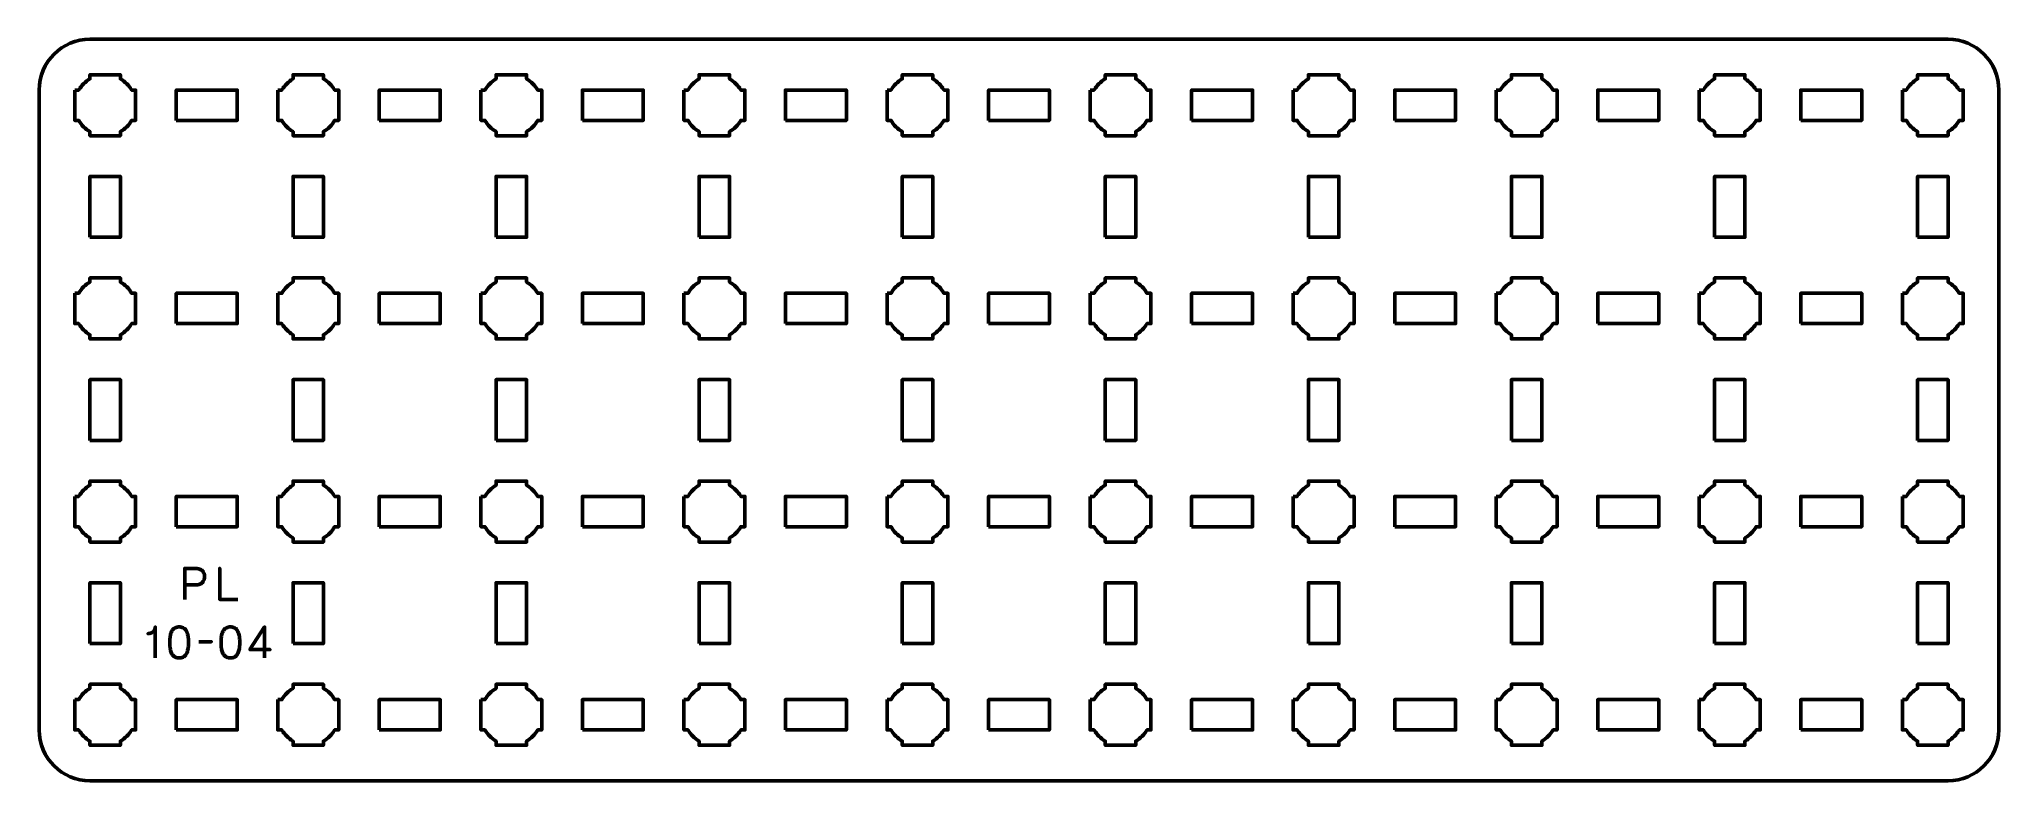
# Model space of a CAD drawing. Header units: centimetres. Extents: x -20.1 to -0.8, y -18.5 to -11.2.
import ezdxf

# ---------------------------------------------------------------- set-up
doc = ezdxf.new("R2010")
doc.units = ezdxf.units.CM
doc.header["$MEASUREMENT"] = 0
doc.layers.add('Layer 1', color=7, linetype='Continuous')

msp = doc.modelspace()

# ---------------------------------------------------------------- linework, layer by layer
at = {"layer": 'Layer 1', "color": 250, "lineweight": 53}
for points in [[(-18.8, -12), (-18.2, -12), (-18.2, -11.7), (-18.8, -11.7), (-18.8, -12)], [(-16.8, -12), (-16.2, -12), (-16.2, -11.7), (-16.8, -11.7), (-16.8, -12)], [(-14.8, -12), (-14.2, -12), (-14.2, -11.7), (-14.8, -11.7), (-14.8, -12)], [(-12.8, -12), (-12.2, -12), (-12.2, -11.7), (-12.8, -11.7), (-12.8, -12)], [(-10.8, -12), (-10.2, -12), (-10.2, -11.7), (-10.8, -11.7), (-10.8, -12)], [(-8.8, -12), (-8.2, -12), (-8.2, -11.7), (-8.8, -11.7), (-8.8, -12)], [(-6.8, -12), (-6.2, -12), (-6.2, -11.7), (-6.8, -11.7), (-6.8, -12)], [(-4.8, -12), (-4.2, -12), (-4.2, -11.7), (-4.8, -11.7), (-4.8, -12)], [(-2.8, -12), (-2.2, -12), (-2.2, -11.7), (-2.8, -11.7), (-2.8, -12)], [(-19.65, -13.15), (-19.35, -13.15), (-19.35, -12.55), (-19.65, -12.55), (-19.65, -13.15)], [(-17.65, -13.15), (-17.35, -13.15), (-17.35, -12.55), (-17.65, -12.55), (-17.65, -13.15)], [(-15.65, -13.15), (-15.35, -13.15), (-15.35, -12.55), (-15.65, -12.55), (-15.65, -13.15)], [(-13.65, -13.15), (-13.35, -13.15), (-13.35, -12.55), (-13.65, -12.55), (-13.65, -13.15)], [(-11.65, -13.15), (-11.35, -13.15), (-11.35, -12.55), (-11.65, -12.55), (-11.65, -13.15)], [(-9.65, -13.15), (-9.35, -13.15), (-9.35, -12.55), (-9.65, -12.55), (-9.65, -13.15)], [(-7.65, -13.15), (-7.35, -13.15), (-7.35, -12.55), (-7.65, -12.55), (-7.65, -13.15)], [(-5.65, -13.15), (-5.35, -13.15), (-5.35, -12.55), (-5.65, -12.55), (-5.65, -13.15)], [(-3.65, -13.15), (-3.35, -13.15), (-3.35, -12.55), (-3.65, -12.55), (-3.65, -13.15)], [(-1.65, -13.15), (-1.35, -13.15), (-1.35, -12.55), (-1.65, -12.55), (-1.65, -13.15)], [(-18.8, -14), (-18.2, -14), (-18.2, -13.7), (-18.8, -13.7), (-18.8, -14)], [(-16.8, -14), (-16.2, -14), (-16.2, -13.7), (-16.8, -13.7), (-16.8, -14)], [(-14.8, -14), (-14.2, -14), (-14.2, -13.7), (-14.8, -13.7), (-14.8, -14)], [(-12.8, -14), (-12.2, -14), (-12.2, -13.7), (-12.8, -13.7), (-12.8, -14)], [(-10.8, -14), (-10.2, -14), (-10.2, -13.7), (-10.8, -13.7), (-10.8, -14)], [(-8.8, -14), (-8.2, -14), (-8.2, -13.7), (-8.8, -13.7), (-8.8, -14)], [(-6.8, -14), (-6.2, -14), (-6.2, -13.7), (-6.8, -13.7), (-6.8, -14)], [(-4.8, -14), (-4.2, -14), (-4.2, -13.7), (-4.8, -13.7), (-4.8, -14)], [(-2.8, -14), (-2.2, -14), (-2.2, -13.7), (-2.8, -13.7), (-2.8, -14)], [(-19.65, -15.15), (-19.35, -15.15), (-19.35, -14.55), (-19.65, -14.55), (-19.65, -15.15)], [(-17.65, -15.15), (-17.35, -15.15), (-17.35, -14.55), (-17.65, -14.55), (-17.65, -15.15)], [(-15.65, -15.15), (-15.35, -15.15), (-15.35, -14.55), (-15.65, -14.55), (-15.65, -15.15)], [(-13.65, -15.15), (-13.35, -15.15), (-13.35, -14.55), (-13.65, -14.55), (-13.65, -15.15)], [(-11.65, -15.15), (-11.35, -15.15), (-11.35, -14.55), (-11.65, -14.55), (-11.65, -15.15)], [(-9.65, -15.15), (-9.35, -15.15), (-9.35, -14.55), (-9.65, -14.55), (-9.65, -15.15)], [(-7.65, -15.15), (-7.35, -15.15), (-7.35, -14.55), (-7.65, -14.55), (-7.65, -15.15)], [(-5.65, -15.15), (-5.35, -15.15), (-5.35, -14.55), (-5.65, -14.55), (-5.65, -15.15)], [(-3.65, -15.15), (-3.35, -15.15), (-3.35, -14.55), (-3.65, -14.55), (-3.65, -15.15)], [(-1.65, -15.15), (-1.35, -15.15), (-1.35, -14.55), (-1.65, -14.55), (-1.65, -15.15)], [(-18.8, -16), (-18.2, -16), (-18.2, -15.7), (-18.8, -15.7), (-18.8, -16)], [(-16.8, -16), (-16.2, -16), (-16.2, -15.7), (-16.8, -15.7), (-16.8, -16)], [(-14.8, -16), (-14.2, -16), (-14.2, -15.7), (-14.8, -15.7), (-14.8, -16)], [(-12.8, -16), (-12.2, -16), (-12.2, -15.7), (-12.8, -15.7), (-12.8, -16)], [(-10.8, -16), (-10.2, -16), (-10.2, -15.7), (-10.8, -15.7), (-10.8, -16)], [(-8.8, -16), (-8.2, -16), (-8.2, -15.7), (-8.8, -15.7), (-8.8, -16)], [(-6.8, -16), (-6.2, -16), (-6.2, -15.7), (-6.8, -15.7), (-6.8, -16)], [(-4.8, -16), (-4.2, -16), (-4.2, -15.7), (-4.8, -15.7), (-4.8, -16)], [(-2.8, -16), (-2.2, -16), (-2.2, -15.7), (-2.8, -15.7), (-2.8, -16)], [(-19.65, -17.15), (-19.35, -17.15), (-19.35, -16.55), (-19.65, -16.55), (-19.65, -17.15)], [(-17.65, -17.15), (-17.35, -17.15), (-17.35, -16.55), (-17.65, -16.55), (-17.65, -17.15)], [(-15.65, -17.15), (-15.35, -17.15), (-15.35, -16.55), (-15.65, -16.55), (-15.65, -17.15)], [(-13.65, -17.15), (-13.35, -17.15), (-13.35, -16.55), (-13.65, -16.55), (-13.65, -17.15)], [(-11.65, -17.15), (-11.35, -17.15), (-11.35, -16.55), (-11.65, -16.55), (-11.65, -17.15)], [(-9.65, -17.15), (-9.35, -17.15), (-9.35, -16.55), (-9.65, -16.55), (-9.65, -17.15)], [(-7.65, -17.15), (-7.35, -17.15), (-7.35, -16.55), (-7.65, -16.55), (-7.65, -17.15)], [(-5.65, -17.15), (-5.35, -17.15), (-5.35, -16.55), (-5.65, -16.55), (-5.65, -17.15)], [(-3.65, -17.15), (-3.35, -17.15), (-3.35, -16.55), (-3.65, -16.55), (-3.65, -17.15)], [(-1.65, -17.15), (-1.35, -17.15), (-1.35, -16.55), (-1.65, -16.55), (-1.65, -17.15)], [(-18.8, -18), (-18.2, -18), (-18.2, -17.7), (-18.8, -17.7), (-18.8, -18)], [(-16.8, -18), (-16.2, -18), (-16.2, -17.7), (-16.8, -17.7), (-16.8, -18)], [(-14.8, -18), (-14.2, -18), (-14.2, -17.7), (-14.8, -17.7), (-14.8, -18)], [(-12.8, -18), (-12.2, -18), (-12.2, -17.7), (-12.8, -17.7), (-12.8, -18)], [(-10.8, -18), (-10.2, -18), (-10.2, -17.7), (-10.8, -17.7), (-10.8, -18)], [(-8.8, -18), (-8.2, -18), (-8.2, -17.7), (-8.8, -17.7), (-8.8, -18)], [(-6.8, -18), (-6.2, -18), (-6.2, -17.7), (-6.8, -17.7), (-6.8, -18)], [(-4.8, -18), (-4.2, -18), (-4.2, -17.7), (-4.8, -17.7), (-4.8, -18)], [(-2.8, -18), (-2.2, -18), (-2.2, -17.7), (-2.8, -17.7), (-2.8, -18)]]:
    msp.add_lwpolyline(points, close=True, dxfattribs=at)
msp.add_open_spline([(-20.15, -18), (-20.15, -18), (-20.15, -11.7), (-20.15, -11.7), (-20.15, -11.7), (-20.15, -11.42391), (-19.92609, -11.2), (-19.65, -11.2), (-19.65, -11.2), (-19.65, -11.2), (-1.35, -11.2), (-1.35, -11.2), (-1.35, -11.2), (-1.07391, -11.2), (-0.85, -11.42391), (-0.85, -11.7), (-0.85, -11.7), (-0.85, -11.7), (-0.85, -18), (-0.85, -18), (-0.85, -18), (-0.85, -18.27609), (-1.07391, -18.5), (-1.35, -18.5), (-1.35, -18.5), (-1.35, -18.5), (-19.65, -18.5), (-19.65, -18.5), (-19.65, -18.5), (-19.92609, -18.5), (-20.15, -18.27609), (-20.15, -18)], degree=3, knots=[0, 0, 0, 0, 0.125, 0.125, 0.125, 0.125, 0.25, 0.25, 0.25, 0.25, 0.375, 0.375, 0.375, 0.375, 0.5, 0.5, 0.5, 0.5, 0.625, 0.625, 0.625, 0.625, 0.75, 0.75, 0.75, 0.75, 0.875, 0.875, 0.875, 0.875, 1, 1, 1, 1], dxfattribs=at)
at = {"layer": 'Layer 1', "lineweight": 53}
for points in [[(-19.8, -11.7), (-19.8, -11.7), (-19.75985, -11.7), (-19.75985, -11.7), (-19.75985, -11.7), (-19.7335, -11.65447), (-19.69553, -11.6165), (-19.65, -11.59015), (-19.65, -11.59015), (-19.65, -11.59015), (-19.65, -11.55), (-19.65, -11.55), (-19.65, -11.55), (-19.65, -11.55), (-19.5, -11.55), (-19.5, -11.55), (-19.5, -11.55), (-19.5, -11.55), (-19.35, -11.55), (-19.35, -11.55), (-19.35, -11.55), (-19.35, -11.55), (-19.35, -11.59015), (-19.35, -11.59015), (-19.35, -11.59015), (-19.30447, -11.6165), (-19.2665, -11.65447), (-19.24015, -11.7), (-19.24015, -11.7), (-19.24015, -11.7), (-19.2, -11.7), (-19.2, -11.7), (-19.2, -11.7), (-19.2, -11.7), (-19.2, -11.85), (-19.2, -11.85), (-19.2, -11.85), (-19.2, -11.85), (-19.2, -12), (-19.2, -12), (-19.2, -12), (-19.2, -12), (-19.24015, -12), (-19.24015, -12), (-19.24015, -12), (-19.2665, -12.04553), (-19.30447, -12.0835), (-19.35, -12.10985), (-19.35, -12.10985), (-19.35, -12.10985), (-19.35, -12.15), (-19.35, -12.15), (-19.35, -12.15), (-19.35, -12.15), (-19.5, -12.15), (-19.5, -12.15), (-19.5, -12.15), (-19.5, -12.15), (-19.65, -12.15), (-19.65, -12.15), (-19.65, -12.15), (-19.65, -12.15), (-19.65, -12.10985), (-19.65, -12.10985), (-19.65, -12.10985), (-19.69553, -12.0835), (-19.7335, -12.04553), (-19.75985, -12), (-19.75985, -12), (-19.75985, -12), (-19.8, -12), (-19.8, -12), (-19.8, -12), (-19.8, -12), (-19.8, -11.85), (-19.8, -11.85), (-19.8, -11.85), (-19.8, -11.85), (-19.8, -11.7), (-19.8, -11.7)], [(-17.8, -11.7), (-17.8, -11.7), (-17.75985, -11.7), (-17.75985, -11.7), (-17.75985, -11.7), (-17.7335, -11.65447), (-17.69553, -11.6165), (-17.65, -11.59015), (-17.65, -11.59015), (-17.65, -11.59015), (-17.65, -11.55), (-17.65, -11.55), (-17.65, -11.55), (-17.65, -11.55), (-17.5, -11.55), (-17.5, -11.55), (-17.5, -11.55), (-17.5, -11.55), (-17.35, -11.55), (-17.35, -11.55), (-17.35, -11.55), (-17.35, -11.55), (-17.35, -11.59015), (-17.35, -11.59015), (-17.35, -11.59015), (-17.30447, -11.6165), (-17.2665, -11.65447), (-17.24015, -11.7), (-17.24015, -11.7), (-17.24015, -11.7), (-17.2, -11.7), (-17.2, -11.7), (-17.2, -11.7), (-17.2, -11.7), (-17.2, -11.85), (-17.2, -11.85), (-17.2, -11.85), (-17.2, -11.85), (-17.2, -12), (-17.2, -12), (-17.2, -12), (-17.2, -12), (-17.24015, -12), (-17.24015, -12), (-17.24015, -12), (-17.2665, -12.04553), (-17.30447, -12.0835), (-17.35, -12.10985), (-17.35, -12.10985), (-17.35, -12.10985), (-17.35, -12.15), (-17.35, -12.15), (-17.35, -12.15), (-17.35, -12.15), (-17.5, -12.15), (-17.5, -12.15), (-17.5, -12.15), (-17.5, -12.15), (-17.65, -12.15), (-17.65, -12.15), (-17.65, -12.15), (-17.65, -12.15), (-17.65, -12.10985), (-17.65, -12.10985), (-17.65, -12.10985), (-17.69553, -12.0835), (-17.7335, -12.04553), (-17.75985, -12), (-17.75985, -12), (-17.75985, -12), (-17.8, -12), (-17.8, -12), (-17.8, -12), (-17.8, -12), (-17.8, -11.85), (-17.8, -11.85), (-17.8, -11.85), (-17.8, -11.85), (-17.8, -11.7), (-17.8, -11.7)], [(-15.8, -11.7), (-15.8, -11.7), (-15.75985, -11.7), (-15.75985, -11.7), (-15.75985, -11.7), (-15.7335, -11.65447), (-15.69553, -11.6165), (-15.65, -11.59015), (-15.65, -11.59015), (-15.65, -11.59015), (-15.65, -11.55), (-15.65, -11.55), (-15.65, -11.55), (-15.65, -11.55), (-15.5, -11.55), (-15.5, -11.55), (-15.5, -11.55), (-15.5, -11.55), (-15.35, -11.55), (-15.35, -11.55), (-15.35, -11.55), (-15.35, -11.55), (-15.35, -11.59015), (-15.35, -11.59015), (-15.35, -11.59015), (-15.30447, -11.6165), (-15.2665, -11.65447), (-15.24015, -11.7), (-15.24015, -11.7), (-15.24015, -11.7), (-15.2, -11.7), (-15.2, -11.7), (-15.2, -11.7), (-15.2, -11.7), (-15.2, -11.85), (-15.2, -11.85), (-15.2, -11.85), (-15.2, -11.85), (-15.2, -12), (-15.2, -12), (-15.2, -12), (-15.2, -12), (-15.24015, -12), (-15.24015, -12), (-15.24015, -12), (-15.2665, -12.04553), (-15.30447, -12.0835), (-15.35, -12.10985), (-15.35, -12.10985), (-15.35, -12.10985), (-15.35, -12.15), (-15.35, -12.15), (-15.35, -12.15), (-15.35, -12.15), (-15.5, -12.15), (-15.5, -12.15), (-15.5, -12.15), (-15.5, -12.15), (-15.65, -12.15), (-15.65, -12.15), (-15.65, -12.15), (-15.65, -12.15), (-15.65, -12.10985), (-15.65, -12.10985), (-15.65, -12.10985), (-15.69553, -12.0835), (-15.7335, -12.04553), (-15.75985, -12), (-15.75985, -12), (-15.75985, -12), (-15.8, -12), (-15.8, -12), (-15.8, -12), (-15.8, -12), (-15.8, -11.85), (-15.8, -11.85), (-15.8, -11.85), (-15.8, -11.85), (-15.8, -11.7), (-15.8, -11.7)], [(-13.8, -11.7), (-13.8, -11.7), (-13.75985, -11.7), (-13.75985, -11.7), (-13.75985, -11.7), (-13.7335, -11.65447), (-13.69553, -11.6165), (-13.65, -11.59015), (-13.65, -11.59015), (-13.65, -11.59015), (-13.65, -11.55), (-13.65, -11.55), (-13.65, -11.55), (-13.65, -11.55), (-13.5, -11.55), (-13.5, -11.55), (-13.5, -11.55), (-13.5, -11.55), (-13.35, -11.55), (-13.35, -11.55), (-13.35, -11.55), (-13.35, -11.55), (-13.35, -11.59015), (-13.35, -11.59015), (-13.35, -11.59015), (-13.30447, -11.6165), (-13.2665, -11.65447), (-13.24015, -11.7), (-13.24015, -11.7), (-13.24015, -11.7), (-13.2, -11.7), (-13.2, -11.7), (-13.2, -11.7), (-13.2, -11.7), (-13.2, -11.85), (-13.2, -11.85), (-13.2, -11.85), (-13.2, -11.85), (-13.2, -12), (-13.2, -12), (-13.2, -12), (-13.2, -12), (-13.24015, -12), (-13.24015, -12), (-13.24015, -12), (-13.2665, -12.04553), (-13.30447, -12.0835), (-13.35, -12.10985), (-13.35, -12.10985), (-13.35, -12.10985), (-13.35, -12.15), (-13.35, -12.15), (-13.35, -12.15), (-13.35, -12.15), (-13.5, -12.15), (-13.5, -12.15), (-13.5, -12.15), (-13.5, -12.15), (-13.65, -12.15), (-13.65, -12.15), (-13.65, -12.15), (-13.65, -12.15), (-13.65, -12.10985), (-13.65, -12.10985), (-13.65, -12.10985), (-13.69553, -12.0835), (-13.7335, -12.04553), (-13.75985, -12), (-13.75985, -12), (-13.75985, -12), (-13.8, -12), (-13.8, -12), (-13.8, -12), (-13.8, -12), (-13.8, -11.85), (-13.8, -11.85), (-13.8, -11.85), (-13.8, -11.85), (-13.8, -11.7), (-13.8, -11.7)], [(-11.8, -11.7), (-11.8, -11.7), (-11.75985, -11.7), (-11.75985, -11.7), (-11.75985, -11.7), (-11.7335, -11.65447), (-11.69553, -11.6165), (-11.65, -11.59015), (-11.65, -11.59015), (-11.65, -11.59015), (-11.65, -11.55), (-11.65, -11.55), (-11.65, -11.55), (-11.65, -11.55), (-11.5, -11.55), (-11.5, -11.55), (-11.5, -11.55), (-11.5, -11.55), (-11.35, -11.55), (-11.35, -11.55), (-11.35, -11.55), (-11.35, -11.55), (-11.35, -11.59015), (-11.35, -11.59015), (-11.35, -11.59015), (-11.30447, -11.6165), (-11.2665, -11.65447), (-11.24015, -11.7), (-11.24015, -11.7), (-11.24015, -11.7), (-11.2, -11.7), (-11.2, -11.7), (-11.2, -11.7), (-11.2, -11.7), (-11.2, -11.85), (-11.2, -11.85), (-11.2, -11.85), (-11.2, -11.85), (-11.2, -12), (-11.2, -12), (-11.2, -12), (-11.2, -12), (-11.24015, -12), (-11.24015, -12), (-11.24015, -12), (-11.2665, -12.04553), (-11.30447, -12.0835), (-11.35, -12.10985), (-11.35, -12.10985), (-11.35, -12.10985), (-11.35, -12.15), (-11.35, -12.15), (-11.35, -12.15), (-11.35, -12.15), (-11.5, -12.15), (-11.5, -12.15), (-11.5, -12.15), (-11.5, -12.15), (-11.65, -12.15), (-11.65, -12.15), (-11.65, -12.15), (-11.65, -12.15), (-11.65, -12.10985), (-11.65, -12.10985), (-11.65, -12.10985), (-11.69553, -12.0835), (-11.7335, -12.04553), (-11.75985, -12), (-11.75985, -12), (-11.75985, -12), (-11.8, -12), (-11.8, -12), (-11.8, -12), (-11.8, -12), (-11.8, -11.85), (-11.8, -11.85), (-11.8, -11.85), (-11.8, -11.85), (-11.8, -11.7), (-11.8, -11.7)], [(-9.8, -11.7), (-9.8, -11.7), (-9.75985, -11.7), (-9.75985, -11.7), (-9.75985, -11.7), (-9.7335, -11.65447), (-9.69553, -11.6165), (-9.65, -11.59015), (-9.65, -11.59015), (-9.65, -11.59015), (-9.65, -11.55), (-9.65, -11.55), (-9.65, -11.55), (-9.65, -11.55), (-9.5, -11.55), (-9.5, -11.55), (-9.5, -11.55), (-9.5, -11.55), (-9.35, -11.55), (-9.35, -11.55), (-9.35, -11.55), (-9.35, -11.55), (-9.35, -11.59015), (-9.35, -11.59015), (-9.35, -11.59015), (-9.30447, -11.6165), (-9.2665, -11.65447), (-9.24015, -11.7), (-9.24015, -11.7), (-9.24015, -11.7), (-9.2, -11.7), (-9.2, -11.7), (-9.2, -11.7), (-9.2, -11.7), (-9.2, -11.85), (-9.2, -11.85), (-9.2, -11.85), (-9.2, -11.85), (-9.2, -12), (-9.2, -12), (-9.2, -12), (-9.2, -12), (-9.24015, -12), (-9.24015, -12), (-9.24015, -12), (-9.2665, -12.04553), (-9.30447, -12.0835), (-9.35, -12.10985), (-9.35, -12.10985), (-9.35, -12.10985), (-9.35, -12.15), (-9.35, -12.15), (-9.35, -12.15), (-9.35, -12.15), (-9.5, -12.15), (-9.5, -12.15), (-9.5, -12.15), (-9.5, -12.15), (-9.65, -12.15), (-9.65, -12.15), (-9.65, -12.15), (-9.65, -12.15), (-9.65, -12.10985), (-9.65, -12.10985), (-9.65, -12.10985), (-9.69553, -12.0835), (-9.7335, -12.04553), (-9.75985, -12), (-9.75985, -12), (-9.75985, -12), (-9.8, -12), (-9.8, -12), (-9.8, -12), (-9.8, -12), (-9.8, -11.85), (-9.8, -11.85), (-9.8, -11.85), (-9.8, -11.85), (-9.8, -11.7), (-9.8, -11.7)], [(-7.8, -11.7), (-7.8, -11.7), (-7.75985, -11.7), (-7.75985, -11.7), (-7.75985, -11.7), (-7.7335, -11.65447), (-7.69553, -11.6165), (-7.65, -11.59015), (-7.65, -11.59015), (-7.65, -11.59015), (-7.65, -11.55), (-7.65, -11.55), (-7.65, -11.55), (-7.65, -11.55), (-7.5, -11.55), (-7.5, -11.55), (-7.5, -11.55), (-7.5, -11.55), (-7.35, -11.55), (-7.35, -11.55), (-7.35, -11.55), (-7.35, -11.55), (-7.35, -11.59015), (-7.35, -11.59015), (-7.35, -11.59015), (-7.30447, -11.6165), (-7.2665, -11.65447), (-7.24015, -11.7), (-7.24015, -11.7), (-7.24015, -11.7), (-7.2, -11.7), (-7.2, -11.7), (-7.2, -11.7), (-7.2, -11.7), (-7.2, -11.85), (-7.2, -11.85), (-7.2, -11.85), (-7.2, -11.85), (-7.2, -12), (-7.2, -12), (-7.2, -12), (-7.2, -12), (-7.24015, -12), (-7.24015, -12), (-7.24015, -12), (-7.2665, -12.04553), (-7.30447, -12.0835), (-7.35, -12.10985), (-7.35, -12.10985), (-7.35, -12.10985), (-7.35, -12.15), (-7.35, -12.15), (-7.35, -12.15), (-7.35, -12.15), (-7.5, -12.15), (-7.5, -12.15), (-7.5, -12.15), (-7.5, -12.15), (-7.65, -12.15), (-7.65, -12.15), (-7.65, -12.15), (-7.65, -12.15), (-7.65, -12.10985), (-7.65, -12.10985), (-7.65, -12.10985), (-7.69553, -12.0835), (-7.7335, -12.04553), (-7.75985, -12), (-7.75985, -12), (-7.75985, -12), (-7.8, -12), (-7.8, -12), (-7.8, -12), (-7.8, -12), (-7.8, -11.85), (-7.8, -11.85), (-7.8, -11.85), (-7.8, -11.85), (-7.8, -11.7), (-7.8, -11.7)], [(-5.8, -11.7), (-5.8, -11.7), (-5.75985, -11.7), (-5.75985, -11.7), (-5.75985, -11.7), (-5.7335, -11.65447), (-5.69553, -11.6165), (-5.65, -11.59015), (-5.65, -11.59015), (-5.65, -11.59015), (-5.65, -11.55), (-5.65, -11.55), (-5.65, -11.55), (-5.65, -11.55), (-5.5, -11.55), (-5.5, -11.55), (-5.5, -11.55), (-5.5, -11.55), (-5.35, -11.55), (-5.35, -11.55), (-5.35, -11.55), (-5.35, -11.55), (-5.35, -11.59015), (-5.35, -11.59015), (-5.35, -11.59015), (-5.30447, -11.6165), (-5.2665, -11.65447), (-5.24015, -11.7), (-5.24015, -11.7), (-5.24015, -11.7), (-5.2, -11.7), (-5.2, -11.7), (-5.2, -11.7), (-5.2, -11.7), (-5.2, -11.85), (-5.2, -11.85), (-5.2, -11.85), (-5.2, -11.85), (-5.2, -12), (-5.2, -12), (-5.2, -12), (-5.2, -12), (-5.24015, -12), (-5.24015, -12), (-5.24015, -12), (-5.2665, -12.04553), (-5.30447, -12.0835), (-5.35, -12.10985), (-5.35, -12.10985), (-5.35, -12.10985), (-5.35, -12.15), (-5.35, -12.15), (-5.35, -12.15), (-5.35, -12.15), (-5.5, -12.15), (-5.5, -12.15), (-5.5, -12.15), (-5.5, -12.15), (-5.65, -12.15), (-5.65, -12.15), (-5.65, -12.15), (-5.65, -12.15), (-5.65, -12.10985), (-5.65, -12.10985), (-5.65, -12.10985), (-5.69553, -12.0835), (-5.7335, -12.04553), (-5.75985, -12), (-5.75985, -12), (-5.75985, -12), (-5.8, -12), (-5.8, -12), (-5.8, -12), (-5.8, -12), (-5.8, -11.85), (-5.8, -11.85), (-5.8, -11.85), (-5.8, -11.85), (-5.8, -11.7), (-5.8, -11.7)], [(-3.8, -11.7), (-3.8, -11.7), (-3.75985, -11.7), (-3.75985, -11.7), (-3.75985, -11.7), (-3.7335, -11.65447), (-3.69553, -11.6165), (-3.65, -11.59015), (-3.65, -11.59015), (-3.65, -11.59015), (-3.65, -11.55), (-3.65, -11.55), (-3.65, -11.55), (-3.65, -11.55), (-3.5, -11.55), (-3.5, -11.55), (-3.5, -11.55), (-3.5, -11.55), (-3.35, -11.55), (-3.35, -11.55), (-3.35, -11.55), (-3.35, -11.55), (-3.35, -11.59015), (-3.35, -11.59015), (-3.35, -11.59015), (-3.30447, -11.6165), (-3.2665, -11.65447), (-3.24015, -11.7), (-3.24015, -11.7), (-3.24015, -11.7), (-3.2, -11.7), (-3.2, -11.7), (-3.2, -11.7), (-3.2, -11.7), (-3.2, -11.85), (-3.2, -11.85), (-3.2, -11.85), (-3.2, -11.85), (-3.2, -12), (-3.2, -12), (-3.2, -12), (-3.2, -12), (-3.24015, -12), (-3.24015, -12), (-3.24015, -12), (-3.2665, -12.04553), (-3.30447, -12.0835), (-3.35, -12.10985), (-3.35, -12.10985), (-3.35, -12.10985), (-3.35, -12.15), (-3.35, -12.15), (-3.35, -12.15), (-3.35, -12.15), (-3.5, -12.15), (-3.5, -12.15), (-3.5, -12.15), (-3.5, -12.15), (-3.65, -12.15), (-3.65, -12.15), (-3.65, -12.15), (-3.65, -12.15), (-3.65, -12.10985), (-3.65, -12.10985), (-3.65, -12.10985), (-3.69553, -12.0835), (-3.7335, -12.04553), (-3.75985, -12), (-3.75985, -12), (-3.75985, -12), (-3.8, -12), (-3.8, -12), (-3.8, -12), (-3.8, -12), (-3.8, -11.85), (-3.8, -11.85), (-3.8, -11.85), (-3.8, -11.85), (-3.8, -11.7), (-3.8, -11.7)], [(-1.8, -11.7), (-1.8, -11.7), (-1.75985, -11.7), (-1.75985, -11.7), (-1.75985, -11.7), (-1.7335, -11.65447), (-1.69553, -11.6165), (-1.65, -11.59015), (-1.65, -11.59015), (-1.65, -11.59015), (-1.65, -11.55), (-1.65, -11.55), (-1.65, -11.55), (-1.65, -11.55), (-1.5, -11.55), (-1.5, -11.55), (-1.5, -11.55), (-1.5, -11.55), (-1.35, -11.55), (-1.35, -11.55), (-1.35, -11.55), (-1.35, -11.55), (-1.35, -11.59015), (-1.35, -11.59015), (-1.35, -11.59015), (-1.30447, -11.6165), (-1.2665, -11.65447), (-1.24015, -11.7), (-1.24015, -11.7), (-1.24015, -11.7), (-1.2, -11.7), (-1.2, -11.7), (-1.2, -11.7), (-1.2, -11.7), (-1.2, -11.85), (-1.2, -11.85), (-1.2, -11.85), (-1.2, -11.85), (-1.2, -12), (-1.2, -12), (-1.2, -12), (-1.2, -12), (-1.24015, -12), (-1.24015, -12), (-1.24015, -12), (-1.2665, -12.04553), (-1.30447, -12.0835), (-1.35, -12.10985), (-1.35, -12.10985), (-1.35, -12.10985), (-1.35, -12.15), (-1.35, -12.15), (-1.35, -12.15), (-1.35, -12.15), (-1.5, -12.15), (-1.5, -12.15), (-1.5, -12.15), (-1.5, -12.15), (-1.65, -12.15), (-1.65, -12.15), (-1.65, -12.15), (-1.65, -12.15), (-1.65, -12.10985), (-1.65, -12.10985), (-1.65, -12.10985), (-1.69553, -12.0835), (-1.7335, -12.04553), (-1.75985, -12), (-1.75985, -12), (-1.75985, -12), (-1.8, -12), (-1.8, -12), (-1.8, -12), (-1.8, -12), (-1.8, -11.85), (-1.8, -11.85), (-1.8, -11.85), (-1.8, -11.85), (-1.8, -11.7), (-1.8, -11.7)], [(-19.8, -13.7), (-19.8, -13.7), (-19.75985, -13.7), (-19.75985, -13.7), (-19.75985, -13.7), (-19.7335, -13.65447), (-19.69553, -13.6165), (-19.65, -13.59015), (-19.65, -13.59015), (-19.65, -13.59015), (-19.65, -13.55), (-19.65, -13.55), (-19.65, -13.55), (-19.65, -13.55), (-19.5, -13.55), (-19.5, -13.55), (-19.5, -13.55), (-19.5, -13.55), (-19.35, -13.55), (-19.35, -13.55), (-19.35, -13.55), (-19.35, -13.55), (-19.35, -13.59015), (-19.35, -13.59015), (-19.35, -13.59015), (-19.30447, -13.6165), (-19.2665, -13.65447), (-19.24015, -13.7), (-19.24015, -13.7), (-19.24015, -13.7), (-19.2, -13.7), (-19.2, -13.7), (-19.2, -13.7), (-19.2, -13.7), (-19.2, -13.85), (-19.2, -13.85), (-19.2, -13.85), (-19.2, -13.85), (-19.2, -14), (-19.2, -14), (-19.2, -14), (-19.2, -14), (-19.24015, -14), (-19.24015, -14), (-19.24015, -14), (-19.2665, -14.04553), (-19.30447, -14.0835), (-19.35, -14.10985), (-19.35, -14.10985), (-19.35, -14.10985), (-19.35, -14.15), (-19.35, -14.15), (-19.35, -14.15), (-19.35, -14.15), (-19.5, -14.15), (-19.5, -14.15), (-19.5, -14.15), (-19.5, -14.15), (-19.65, -14.15), (-19.65, -14.15), (-19.65, -14.15), (-19.65, -14.15), (-19.65, -14.10985), (-19.65, -14.10985), (-19.65, -14.10985), (-19.69553, -14.0835), (-19.7335, -14.04553), (-19.75985, -14), (-19.75985, -14), (-19.75985, -14), (-19.8, -14), (-19.8, -14), (-19.8, -14), (-19.8, -14), (-19.8, -13.85), (-19.8, -13.85), (-19.8, -13.85), (-19.8, -13.85), (-19.8, -13.7), (-19.8, -13.7)], [(-17.8, -13.7), (-17.8, -13.7), (-17.75985, -13.7), (-17.75985, -13.7), (-17.75985, -13.7), (-17.7335, -13.65447), (-17.69553, -13.6165), (-17.65, -13.59015), (-17.65, -13.59015), (-17.65, -13.59015), (-17.65, -13.55), (-17.65, -13.55), (-17.65, -13.55), (-17.65, -13.55), (-17.5, -13.55), (-17.5, -13.55), (-17.5, -13.55), (-17.5, -13.55), (-17.35, -13.55), (-17.35, -13.55), (-17.35, -13.55), (-17.35, -13.55), (-17.35, -13.59015), (-17.35, -13.59015), (-17.35, -13.59015), (-17.30447, -13.6165), (-17.2665, -13.65447), (-17.24015, -13.7), (-17.24015, -13.7), (-17.24015, -13.7), (-17.2, -13.7), (-17.2, -13.7), (-17.2, -13.7), (-17.2, -13.7), (-17.2, -13.85), (-17.2, -13.85), (-17.2, -13.85), (-17.2, -13.85), (-17.2, -14), (-17.2, -14), (-17.2, -14), (-17.2, -14), (-17.24015, -14), (-17.24015, -14), (-17.24015, -14), (-17.2665, -14.04553), (-17.30447, -14.0835), (-17.35, -14.10985), (-17.35, -14.10985), (-17.35, -14.10985), (-17.35, -14.15), (-17.35, -14.15), (-17.35, -14.15), (-17.35, -14.15), (-17.5, -14.15), (-17.5, -14.15), (-17.5, -14.15), (-17.5, -14.15), (-17.65, -14.15), (-17.65, -14.15), (-17.65, -14.15), (-17.65, -14.15), (-17.65, -14.10985), (-17.65, -14.10985), (-17.65, -14.10985), (-17.69553, -14.0835), (-17.7335, -14.04553), (-17.75985, -14), (-17.75985, -14), (-17.75985, -14), (-17.8, -14), (-17.8, -14), (-17.8, -14), (-17.8, -14), (-17.8, -13.85), (-17.8, -13.85), (-17.8, -13.85), (-17.8, -13.85), (-17.8, -13.7), (-17.8, -13.7)], [(-15.8, -13.7), (-15.8, -13.7), (-15.75985, -13.7), (-15.75985, -13.7), (-15.75985, -13.7), (-15.7335, -13.65447), (-15.69553, -13.6165), (-15.65, -13.59015), (-15.65, -13.59015), (-15.65, -13.59015), (-15.65, -13.55), (-15.65, -13.55), (-15.65, -13.55), (-15.65, -13.55), (-15.5, -13.55), (-15.5, -13.55), (-15.5, -13.55), (-15.5, -13.55), (-15.35, -13.55), (-15.35, -13.55), (-15.35, -13.55), (-15.35, -13.55), (-15.35, -13.59015), (-15.35, -13.59015), (-15.35, -13.59015), (-15.30447, -13.6165), (-15.2665, -13.65447), (-15.24015, -13.7), (-15.24015, -13.7), (-15.24015, -13.7), (-15.2, -13.7), (-15.2, -13.7), (-15.2, -13.7), (-15.2, -13.7), (-15.2, -13.85), (-15.2, -13.85), (-15.2, -13.85), (-15.2, -13.85), (-15.2, -14), (-15.2, -14), (-15.2, -14), (-15.2, -14), (-15.24015, -14), (-15.24015, -14), (-15.24015, -14), (-15.2665, -14.04553), (-15.30447, -14.0835), (-15.35, -14.10985), (-15.35, -14.10985), (-15.35, -14.10985), (-15.35, -14.15), (-15.35, -14.15), (-15.35, -14.15), (-15.35, -14.15), (-15.5, -14.15), (-15.5, -14.15), (-15.5, -14.15), (-15.5, -14.15), (-15.65, -14.15), (-15.65, -14.15), (-15.65, -14.15), (-15.65, -14.15), (-15.65, -14.10985), (-15.65, -14.10985), (-15.65, -14.10985), (-15.69553, -14.0835), (-15.7335, -14.04553), (-15.75985, -14), (-15.75985, -14), (-15.75985, -14), (-15.8, -14), (-15.8, -14), (-15.8, -14), (-15.8, -14), (-15.8, -13.85), (-15.8, -13.85), (-15.8, -13.85), (-15.8, -13.85), (-15.8, -13.7), (-15.8, -13.7)], [(-13.8, -13.7), (-13.8, -13.7), (-13.75985, -13.7), (-13.75985, -13.7), (-13.75985, -13.7), (-13.7335, -13.65447), (-13.69553, -13.6165), (-13.65, -13.59015), (-13.65, -13.59015), (-13.65, -13.59015), (-13.65, -13.55), (-13.65, -13.55), (-13.65, -13.55), (-13.65, -13.55), (-13.5, -13.55), (-13.5, -13.55), (-13.5, -13.55), (-13.5, -13.55), (-13.35, -13.55), (-13.35, -13.55), (-13.35, -13.55), (-13.35, -13.55), (-13.35, -13.59015), (-13.35, -13.59015), (-13.35, -13.59015), (-13.30447, -13.6165), (-13.2665, -13.65447), (-13.24015, -13.7), (-13.24015, -13.7), (-13.24015, -13.7), (-13.2, -13.7), (-13.2, -13.7), (-13.2, -13.7), (-13.2, -13.7), (-13.2, -13.85), (-13.2, -13.85), (-13.2, -13.85), (-13.2, -13.85), (-13.2, -14), (-13.2, -14), (-13.2, -14), (-13.2, -14), (-13.24015, -14), (-13.24015, -14), (-13.24015, -14), (-13.2665, -14.04553), (-13.30447, -14.0835), (-13.35, -14.10985), (-13.35, -14.10985), (-13.35, -14.10985), (-13.35, -14.15), (-13.35, -14.15), (-13.35, -14.15), (-13.35, -14.15), (-13.5, -14.15), (-13.5, -14.15), (-13.5, -14.15), (-13.5, -14.15), (-13.65, -14.15), (-13.65, -14.15), (-13.65, -14.15), (-13.65, -14.15), (-13.65, -14.10985), (-13.65, -14.10985), (-13.65, -14.10985), (-13.69553, -14.0835), (-13.7335, -14.04553), (-13.75985, -14), (-13.75985, -14), (-13.75985, -14), (-13.8, -14), (-13.8, -14), (-13.8, -14), (-13.8, -14), (-13.8, -13.85), (-13.8, -13.85), (-13.8, -13.85), (-13.8, -13.85), (-13.8, -13.7), (-13.8, -13.7)], [(-11.8, -13.7), (-11.8, -13.7), (-11.75985, -13.7), (-11.75985, -13.7), (-11.75985, -13.7), (-11.7335, -13.65447), (-11.69553, -13.6165), (-11.65, -13.59015), (-11.65, -13.59015), (-11.65, -13.59015), (-11.65, -13.55), (-11.65, -13.55), (-11.65, -13.55), (-11.65, -13.55), (-11.5, -13.55), (-11.5, -13.55), (-11.5, -13.55), (-11.5, -13.55), (-11.35, -13.55), (-11.35, -13.55), (-11.35, -13.55), (-11.35, -13.55), (-11.35, -13.59015), (-11.35, -13.59015), (-11.35, -13.59015), (-11.30447, -13.6165), (-11.2665, -13.65447), (-11.24015, -13.7), (-11.24015, -13.7), (-11.24015, -13.7), (-11.2, -13.7), (-11.2, -13.7), (-11.2, -13.7), (-11.2, -13.7), (-11.2, -13.85), (-11.2, -13.85), (-11.2, -13.85), (-11.2, -13.85), (-11.2, -14), (-11.2, -14), (-11.2, -14), (-11.2, -14), (-11.24015, -14), (-11.24015, -14), (-11.24015, -14), (-11.2665, -14.04553), (-11.30447, -14.0835), (-11.35, -14.10985), (-11.35, -14.10985), (-11.35, -14.10985), (-11.35, -14.15), (-11.35, -14.15), (-11.35, -14.15), (-11.35, -14.15), (-11.5, -14.15), (-11.5, -14.15), (-11.5, -14.15), (-11.5, -14.15), (-11.65, -14.15), (-11.65, -14.15), (-11.65, -14.15), (-11.65, -14.15), (-11.65, -14.10985), (-11.65, -14.10985), (-11.65, -14.10985), (-11.69553, -14.0835), (-11.7335, -14.04553), (-11.75985, -14), (-11.75985, -14), (-11.75985, -14), (-11.8, -14), (-11.8, -14), (-11.8, -14), (-11.8, -14), (-11.8, -13.85), (-11.8, -13.85), (-11.8, -13.85), (-11.8, -13.85), (-11.8, -13.7), (-11.8, -13.7)], [(-9.8, -13.7), (-9.8, -13.7), (-9.75985, -13.7), (-9.75985, -13.7), (-9.75985, -13.7), (-9.7335, -13.65447), (-9.69553, -13.6165), (-9.65, -13.59015), (-9.65, -13.59015), (-9.65, -13.59015), (-9.65, -13.55), (-9.65, -13.55), (-9.65, -13.55), (-9.65, -13.55), (-9.5, -13.55), (-9.5, -13.55), (-9.5, -13.55), (-9.5, -13.55), (-9.35, -13.55), (-9.35, -13.55), (-9.35, -13.55), (-9.35, -13.55), (-9.35, -13.59015), (-9.35, -13.59015), (-9.35, -13.59015), (-9.30447, -13.6165), (-9.2665, -13.65447), (-9.24015, -13.7), (-9.24015, -13.7), (-9.24015, -13.7), (-9.2, -13.7), (-9.2, -13.7), (-9.2, -13.7), (-9.2, -13.7), (-9.2, -13.85), (-9.2, -13.85), (-9.2, -13.85), (-9.2, -13.85), (-9.2, -14), (-9.2, -14), (-9.2, -14), (-9.2, -14), (-9.24015, -14), (-9.24015, -14), (-9.24015, -14), (-9.2665, -14.04553), (-9.30447, -14.0835), (-9.35, -14.10985), (-9.35, -14.10985), (-9.35, -14.10985), (-9.35, -14.15), (-9.35, -14.15), (-9.35, -14.15), (-9.35, -14.15), (-9.5, -14.15), (-9.5, -14.15), (-9.5, -14.15), (-9.5, -14.15), (-9.65, -14.15), (-9.65, -14.15), (-9.65, -14.15), (-9.65, -14.15), (-9.65, -14.10985), (-9.65, -14.10985), (-9.65, -14.10985), (-9.69553, -14.0835), (-9.7335, -14.04553), (-9.75985, -14), (-9.75985, -14), (-9.75985, -14), (-9.8, -14), (-9.8, -14), (-9.8, -14), (-9.8, -14), (-9.8, -13.85), (-9.8, -13.85), (-9.8, -13.85), (-9.8, -13.85), (-9.8, -13.7), (-9.8, -13.7)], [(-7.8, -13.7), (-7.8, -13.7), (-7.75985, -13.7), (-7.75985, -13.7), (-7.75985, -13.7), (-7.7335, -13.65447), (-7.69553, -13.6165), (-7.65, -13.59015), (-7.65, -13.59015), (-7.65, -13.59015), (-7.65, -13.55), (-7.65, -13.55), (-7.65, -13.55), (-7.65, -13.55), (-7.5, -13.55), (-7.5, -13.55), (-7.5, -13.55), (-7.5, -13.55), (-7.35, -13.55), (-7.35, -13.55), (-7.35, -13.55), (-7.35, -13.55), (-7.35, -13.59015), (-7.35, -13.59015), (-7.35, -13.59015), (-7.30447, -13.6165), (-7.2665, -13.65447), (-7.24015, -13.7), (-7.24015, -13.7), (-7.24015, -13.7), (-7.2, -13.7), (-7.2, -13.7), (-7.2, -13.7), (-7.2, -13.7), (-7.2, -13.85), (-7.2, -13.85), (-7.2, -13.85), (-7.2, -13.85), (-7.2, -14), (-7.2, -14), (-7.2, -14), (-7.2, -14), (-7.24015, -14), (-7.24015, -14), (-7.24015, -14), (-7.2665, -14.04553), (-7.30447, -14.0835), (-7.35, -14.10985), (-7.35, -14.10985), (-7.35, -14.10985), (-7.35, -14.15), (-7.35, -14.15), (-7.35, -14.15), (-7.35, -14.15), (-7.5, -14.15), (-7.5, -14.15), (-7.5, -14.15), (-7.5, -14.15), (-7.65, -14.15), (-7.65, -14.15), (-7.65, -14.15), (-7.65, -14.15), (-7.65, -14.10985), (-7.65, -14.10985), (-7.65, -14.10985), (-7.69553, -14.0835), (-7.7335, -14.04553), (-7.75985, -14), (-7.75985, -14), (-7.75985, -14), (-7.8, -14), (-7.8, -14), (-7.8, -14), (-7.8, -14), (-7.8, -13.85), (-7.8, -13.85), (-7.8, -13.85), (-7.8, -13.85), (-7.8, -13.7), (-7.8, -13.7)], [(-5.8, -13.7), (-5.8, -13.7), (-5.75985, -13.7), (-5.75985, -13.7), (-5.75985, -13.7), (-5.7335, -13.65447), (-5.69553, -13.6165), (-5.65, -13.59015), (-5.65, -13.59015), (-5.65, -13.59015), (-5.65, -13.55), (-5.65, -13.55), (-5.65, -13.55), (-5.65, -13.55), (-5.5, -13.55), (-5.5, -13.55), (-5.5, -13.55), (-5.5, -13.55), (-5.35, -13.55), (-5.35, -13.55), (-5.35, -13.55), (-5.35, -13.55), (-5.35, -13.59015), (-5.35, -13.59015), (-5.35, -13.59015), (-5.30447, -13.6165), (-5.2665, -13.65447), (-5.24015, -13.7), (-5.24015, -13.7), (-5.24015, -13.7), (-5.2, -13.7), (-5.2, -13.7), (-5.2, -13.7), (-5.2, -13.7), (-5.2, -13.85), (-5.2, -13.85), (-5.2, -13.85), (-5.2, -13.85), (-5.2, -14), (-5.2, -14), (-5.2, -14), (-5.2, -14), (-5.24015, -14), (-5.24015, -14), (-5.24015, -14), (-5.2665, -14.04553), (-5.30447, -14.0835), (-5.35, -14.10985), (-5.35, -14.10985), (-5.35, -14.10985), (-5.35, -14.15), (-5.35, -14.15), (-5.35, -14.15), (-5.35, -14.15), (-5.5, -14.15), (-5.5, -14.15), (-5.5, -14.15), (-5.5, -14.15), (-5.65, -14.15), (-5.65, -14.15), (-5.65, -14.15), (-5.65, -14.15), (-5.65, -14.10985), (-5.65, -14.10985), (-5.65, -14.10985), (-5.69553, -14.0835), (-5.7335, -14.04553), (-5.75985, -14), (-5.75985, -14), (-5.75985, -14), (-5.8, -14), (-5.8, -14), (-5.8, -14), (-5.8, -14), (-5.8, -13.85), (-5.8, -13.85), (-5.8, -13.85), (-5.8, -13.85), (-5.8, -13.7), (-5.8, -13.7)], [(-3.8, -13.7), (-3.8, -13.7), (-3.75985, -13.7), (-3.75985, -13.7), (-3.75985, -13.7), (-3.7335, -13.65447), (-3.69553, -13.6165), (-3.65, -13.59015), (-3.65, -13.59015), (-3.65, -13.59015), (-3.65, -13.55), (-3.65, -13.55), (-3.65, -13.55), (-3.65, -13.55), (-3.5, -13.55), (-3.5, -13.55), (-3.5, -13.55), (-3.5, -13.55), (-3.35, -13.55), (-3.35, -13.55), (-3.35, -13.55), (-3.35, -13.55), (-3.35, -13.59015), (-3.35, -13.59015), (-3.35, -13.59015), (-3.30447, -13.6165), (-3.2665, -13.65447), (-3.24015, -13.7), (-3.24015, -13.7), (-3.24015, -13.7), (-3.2, -13.7), (-3.2, -13.7), (-3.2, -13.7), (-3.2, -13.7), (-3.2, -13.85), (-3.2, -13.85), (-3.2, -13.85), (-3.2, -13.85), (-3.2, -14), (-3.2, -14), (-3.2, -14), (-3.2, -14), (-3.24015, -14), (-3.24015, -14), (-3.24015, -14), (-3.2665, -14.04553), (-3.30447, -14.0835), (-3.35, -14.10985), (-3.35, -14.10985), (-3.35, -14.10985), (-3.35, -14.15), (-3.35, -14.15), (-3.35, -14.15), (-3.35, -14.15), (-3.5, -14.15), (-3.5, -14.15), (-3.5, -14.15), (-3.5, -14.15), (-3.65, -14.15), (-3.65, -14.15), (-3.65, -14.15), (-3.65, -14.15), (-3.65, -14.10985), (-3.65, -14.10985), (-3.65, -14.10985), (-3.69553, -14.0835), (-3.7335, -14.04553), (-3.75985, -14), (-3.75985, -14), (-3.75985, -14), (-3.8, -14), (-3.8, -14), (-3.8, -14), (-3.8, -14), (-3.8, -13.85), (-3.8, -13.85), (-3.8, -13.85), (-3.8, -13.85), (-3.8, -13.7), (-3.8, -13.7)], [(-1.8, -13.7), (-1.8, -13.7), (-1.75985, -13.7), (-1.75985, -13.7), (-1.75985, -13.7), (-1.7335, -13.65447), (-1.69553, -13.6165), (-1.65, -13.59015), (-1.65, -13.59015), (-1.65, -13.59015), (-1.65, -13.55), (-1.65, -13.55), (-1.65, -13.55), (-1.65, -13.55), (-1.5, -13.55), (-1.5, -13.55), (-1.5, -13.55), (-1.5, -13.55), (-1.35, -13.55), (-1.35, -13.55), (-1.35, -13.55), (-1.35, -13.55), (-1.35, -13.59015), (-1.35, -13.59015), (-1.35, -13.59015), (-1.30447, -13.6165), (-1.2665, -13.65447), (-1.24015, -13.7), (-1.24015, -13.7), (-1.24015, -13.7), (-1.2, -13.7), (-1.2, -13.7), (-1.2, -13.7), (-1.2, -13.7), (-1.2, -13.85), (-1.2, -13.85), (-1.2, -13.85), (-1.2, -13.85), (-1.2, -14), (-1.2, -14), (-1.2, -14), (-1.2, -14), (-1.24015, -14), (-1.24015, -14), (-1.24015, -14), (-1.2665, -14.04553), (-1.30447, -14.0835), (-1.35, -14.10985), (-1.35, -14.10985), (-1.35, -14.10985), (-1.35, -14.15), (-1.35, -14.15), (-1.35, -14.15), (-1.35, -14.15), (-1.5, -14.15), (-1.5, -14.15), (-1.5, -14.15), (-1.5, -14.15), (-1.65, -14.15), (-1.65, -14.15), (-1.65, -14.15), (-1.65, -14.15), (-1.65, -14.10985), (-1.65, -14.10985), (-1.65, -14.10985), (-1.69553, -14.0835), (-1.7335, -14.04553), (-1.75985, -14), (-1.75985, -14), (-1.75985, -14), (-1.8, -14), (-1.8, -14), (-1.8, -14), (-1.8, -14), (-1.8, -13.85), (-1.8, -13.85), (-1.8, -13.85), (-1.8, -13.85), (-1.8, -13.7), (-1.8, -13.7)], [(-19.8, -15.7), (-19.8, -15.7), (-19.75985, -15.7), (-19.75985, -15.7), (-19.75985, -15.7), (-19.7335, -15.65447), (-19.69553, -15.6165), (-19.65, -15.59015), (-19.65, -15.59015), (-19.65, -15.59015), (-19.65, -15.55), (-19.65, -15.55), (-19.65, -15.55), (-19.65, -15.55), (-19.5, -15.55), (-19.5, -15.55), (-19.5, -15.55), (-19.5, -15.55), (-19.35, -15.55), (-19.35, -15.55), (-19.35, -15.55), (-19.35, -15.55), (-19.35, -15.59015), (-19.35, -15.59015), (-19.35, -15.59015), (-19.30447, -15.6165), (-19.2665, -15.65447), (-19.24015, -15.7), (-19.24015, -15.7), (-19.24015, -15.7), (-19.2, -15.7), (-19.2, -15.7), (-19.2, -15.7), (-19.2, -15.7), (-19.2, -15.85), (-19.2, -15.85), (-19.2, -15.85), (-19.2, -15.85), (-19.2, -16), (-19.2, -16), (-19.2, -16), (-19.2, -16), (-19.24015, -16), (-19.24015, -16), (-19.24015, -16), (-19.2665, -16.04553), (-19.30447, -16.0835), (-19.35, -16.10985), (-19.35, -16.10985), (-19.35, -16.10985), (-19.35, -16.15), (-19.35, -16.15), (-19.35, -16.15), (-19.35, -16.15), (-19.5, -16.15), (-19.5, -16.15), (-19.5, -16.15), (-19.5, -16.15), (-19.65, -16.15), (-19.65, -16.15), (-19.65, -16.15), (-19.65, -16.15), (-19.65, -16.10985), (-19.65, -16.10985), (-19.65, -16.10985), (-19.69553, -16.0835), (-19.7335, -16.04553), (-19.75985, -16), (-19.75985, -16), (-19.75985, -16), (-19.8, -16), (-19.8, -16), (-19.8, -16), (-19.8, -16), (-19.8, -15.85), (-19.8, -15.85), (-19.8, -15.85), (-19.8, -15.85), (-19.8, -15.7), (-19.8, -15.7)], [(-17.8, -15.7), (-17.8, -15.7), (-17.75985, -15.7), (-17.75985, -15.7), (-17.75985, -15.7), (-17.7335, -15.65447), (-17.69553, -15.6165), (-17.65, -15.59015), (-17.65, -15.59015), (-17.65, -15.59015), (-17.65, -15.55), (-17.65, -15.55), (-17.65, -15.55), (-17.65, -15.55), (-17.5, -15.55), (-17.5, -15.55), (-17.5, -15.55), (-17.5, -15.55), (-17.35, -15.55), (-17.35, -15.55), (-17.35, -15.55), (-17.35, -15.55), (-17.35, -15.59015), (-17.35, -15.59015), (-17.35, -15.59015), (-17.30447, -15.6165), (-17.2665, -15.65447), (-17.24015, -15.7), (-17.24015, -15.7), (-17.24015, -15.7), (-17.2, -15.7), (-17.2, -15.7), (-17.2, -15.7), (-17.2, -15.7), (-17.2, -15.85), (-17.2, -15.85), (-17.2, -15.85), (-17.2, -15.85), (-17.2, -16), (-17.2, -16), (-17.2, -16), (-17.2, -16), (-17.24015, -16), (-17.24015, -16), (-17.24015, -16), (-17.2665, -16.04553), (-17.30447, -16.0835), (-17.35, -16.10985), (-17.35, -16.10985), (-17.35, -16.10985), (-17.35, -16.15), (-17.35, -16.15), (-17.35, -16.15), (-17.35, -16.15), (-17.5, -16.15), (-17.5, -16.15), (-17.5, -16.15), (-17.5, -16.15), (-17.65, -16.15), (-17.65, -16.15), (-17.65, -16.15), (-17.65, -16.15), (-17.65, -16.10985), (-17.65, -16.10985), (-17.65, -16.10985), (-17.69553, -16.0835), (-17.7335, -16.04553), (-17.75985, -16), (-17.75985, -16), (-17.75985, -16), (-17.8, -16), (-17.8, -16), (-17.8, -16), (-17.8, -16), (-17.8, -15.85), (-17.8, -15.85), (-17.8, -15.85), (-17.8, -15.85), (-17.8, -15.7), (-17.8, -15.7)], [(-15.8, -15.7), (-15.8, -15.7), (-15.75985, -15.7), (-15.75985, -15.7), (-15.75985, -15.7), (-15.7335, -15.65447), (-15.69553, -15.6165), (-15.65, -15.59015), (-15.65, -15.59015), (-15.65, -15.59015), (-15.65, -15.55), (-15.65, -15.55), (-15.65, -15.55), (-15.65, -15.55), (-15.5, -15.55), (-15.5, -15.55), (-15.5, -15.55), (-15.5, -15.55), (-15.35, -15.55), (-15.35, -15.55), (-15.35, -15.55), (-15.35, -15.55), (-15.35, -15.59015), (-15.35, -15.59015), (-15.35, -15.59015), (-15.30447, -15.6165), (-15.2665, -15.65447), (-15.24015, -15.7), (-15.24015, -15.7), (-15.24015, -15.7), (-15.2, -15.7), (-15.2, -15.7), (-15.2, -15.7), (-15.2, -15.7), (-15.2, -15.85), (-15.2, -15.85), (-15.2, -15.85), (-15.2, -15.85), (-15.2, -16), (-15.2, -16), (-15.2, -16), (-15.2, -16), (-15.24015, -16), (-15.24015, -16), (-15.24015, -16), (-15.2665, -16.04553), (-15.30447, -16.0835), (-15.35, -16.10985), (-15.35, -16.10985), (-15.35, -16.10985), (-15.35, -16.15), (-15.35, -16.15), (-15.35, -16.15), (-15.35, -16.15), (-15.5, -16.15), (-15.5, -16.15), (-15.5, -16.15), (-15.5, -16.15), (-15.65, -16.15), (-15.65, -16.15), (-15.65, -16.15), (-15.65, -16.15), (-15.65, -16.10985), (-15.65, -16.10985), (-15.65, -16.10985), (-15.69553, -16.0835), (-15.7335, -16.04553), (-15.75985, -16), (-15.75985, -16), (-15.75985, -16), (-15.8, -16), (-15.8, -16), (-15.8, -16), (-15.8, -16), (-15.8, -15.85), (-15.8, -15.85), (-15.8, -15.85), (-15.8, -15.85), (-15.8, -15.7), (-15.8, -15.7)], [(-13.8, -15.7), (-13.8, -15.7), (-13.75985, -15.7), (-13.75985, -15.7), (-13.75985, -15.7), (-13.7335, -15.65447), (-13.69553, -15.6165), (-13.65, -15.59015), (-13.65, -15.59015), (-13.65, -15.59015), (-13.65, -15.55), (-13.65, -15.55), (-13.65, -15.55), (-13.65, -15.55), (-13.5, -15.55), (-13.5, -15.55), (-13.5, -15.55), (-13.5, -15.55), (-13.35, -15.55), (-13.35, -15.55), (-13.35, -15.55), (-13.35, -15.55), (-13.35, -15.59015), (-13.35, -15.59015), (-13.35, -15.59015), (-13.30447, -15.6165), (-13.2665, -15.65447), (-13.24015, -15.7), (-13.24015, -15.7), (-13.24015, -15.7), (-13.2, -15.7), (-13.2, -15.7), (-13.2, -15.7), (-13.2, -15.7), (-13.2, -15.85), (-13.2, -15.85), (-13.2, -15.85), (-13.2, -15.85), (-13.2, -16), (-13.2, -16), (-13.2, -16), (-13.2, -16), (-13.24015, -16), (-13.24015, -16), (-13.24015, -16), (-13.2665, -16.04553), (-13.30447, -16.0835), (-13.35, -16.10985), (-13.35, -16.10985), (-13.35, -16.10985), (-13.35, -16.15), (-13.35, -16.15), (-13.35, -16.15), (-13.35, -16.15), (-13.5, -16.15), (-13.5, -16.15), (-13.5, -16.15), (-13.5, -16.15), (-13.65, -16.15), (-13.65, -16.15), (-13.65, -16.15), (-13.65, -16.15), (-13.65, -16.10985), (-13.65, -16.10985), (-13.65, -16.10985), (-13.69553, -16.0835), (-13.7335, -16.04553), (-13.75985, -16), (-13.75985, -16), (-13.75985, -16), (-13.8, -16), (-13.8, -16), (-13.8, -16), (-13.8, -16), (-13.8, -15.85), (-13.8, -15.85), (-13.8, -15.85), (-13.8, -15.85), (-13.8, -15.7), (-13.8, -15.7)], [(-11.8, -15.7), (-11.8, -15.7), (-11.75985, -15.7), (-11.75985, -15.7), (-11.75985, -15.7), (-11.7335, -15.65447), (-11.69553, -15.6165), (-11.65, -15.59015), (-11.65, -15.59015), (-11.65, -15.59015), (-11.65, -15.55), (-11.65, -15.55), (-11.65, -15.55), (-11.65, -15.55), (-11.5, -15.55), (-11.5, -15.55), (-11.5, -15.55), (-11.5, -15.55), (-11.35, -15.55), (-11.35, -15.55), (-11.35, -15.55), (-11.35, -15.55), (-11.35, -15.59015), (-11.35, -15.59015), (-11.35, -15.59015), (-11.30447, -15.6165), (-11.2665, -15.65447), (-11.24015, -15.7), (-11.24015, -15.7), (-11.24015, -15.7), (-11.2, -15.7), (-11.2, -15.7), (-11.2, -15.7), (-11.2, -15.7), (-11.2, -15.85), (-11.2, -15.85), (-11.2, -15.85), (-11.2, -15.85), (-11.2, -16), (-11.2, -16), (-11.2, -16), (-11.2, -16), (-11.24015, -16), (-11.24015, -16), (-11.24015, -16), (-11.2665, -16.04553), (-11.30447, -16.0835), (-11.35, -16.10985), (-11.35, -16.10985), (-11.35, -16.10985), (-11.35, -16.15), (-11.35, -16.15), (-11.35, -16.15), (-11.35, -16.15), (-11.5, -16.15), (-11.5, -16.15), (-11.5, -16.15), (-11.5, -16.15), (-11.65, -16.15), (-11.65, -16.15), (-11.65, -16.15), (-11.65, -16.15), (-11.65, -16.10985), (-11.65, -16.10985), (-11.65, -16.10985), (-11.69553, -16.0835), (-11.7335, -16.04553), (-11.75985, -16), (-11.75985, -16), (-11.75985, -16), (-11.8, -16), (-11.8, -16), (-11.8, -16), (-11.8, -16), (-11.8, -15.85), (-11.8, -15.85), (-11.8, -15.85), (-11.8, -15.85), (-11.8, -15.7), (-11.8, -15.7)], [(-9.8, -15.7), (-9.8, -15.7), (-9.75985, -15.7), (-9.75985, -15.7), (-9.75985, -15.7), (-9.7335, -15.65447), (-9.69553, -15.6165), (-9.65, -15.59015), (-9.65, -15.59015), (-9.65, -15.59015), (-9.65, -15.55), (-9.65, -15.55), (-9.65, -15.55), (-9.65, -15.55), (-9.5, -15.55), (-9.5, -15.55), (-9.5, -15.55), (-9.5, -15.55), (-9.35, -15.55), (-9.35, -15.55), (-9.35, -15.55), (-9.35, -15.55), (-9.35, -15.59015), (-9.35, -15.59015), (-9.35, -15.59015), (-9.30447, -15.6165), (-9.2665, -15.65447), (-9.24015, -15.7), (-9.24015, -15.7), (-9.24015, -15.7), (-9.2, -15.7), (-9.2, -15.7), (-9.2, -15.7), (-9.2, -15.7), (-9.2, -15.85), (-9.2, -15.85), (-9.2, -15.85), (-9.2, -15.85), (-9.2, -16), (-9.2, -16), (-9.2, -16), (-9.2, -16), (-9.24015, -16), (-9.24015, -16), (-9.24015, -16), (-9.2665, -16.04553), (-9.30447, -16.0835), (-9.35, -16.10985), (-9.35, -16.10985), (-9.35, -16.10985), (-9.35, -16.15), (-9.35, -16.15), (-9.35, -16.15), (-9.35, -16.15), (-9.5, -16.15), (-9.5, -16.15), (-9.5, -16.15), (-9.5, -16.15), (-9.65, -16.15), (-9.65, -16.15), (-9.65, -16.15), (-9.65, -16.15), (-9.65, -16.10985), (-9.65, -16.10985), (-9.65, -16.10985), (-9.69553, -16.0835), (-9.7335, -16.04553), (-9.75985, -16), (-9.75985, -16), (-9.75985, -16), (-9.8, -16), (-9.8, -16), (-9.8, -16), (-9.8, -16), (-9.8, -15.85), (-9.8, -15.85), (-9.8, -15.85), (-9.8, -15.85), (-9.8, -15.7), (-9.8, -15.7)], [(-7.8, -15.7), (-7.8, -15.7), (-7.75985, -15.7), (-7.75985, -15.7), (-7.75985, -15.7), (-7.7335, -15.65447), (-7.69553, -15.6165), (-7.65, -15.59015), (-7.65, -15.59015), (-7.65, -15.59015), (-7.65, -15.55), (-7.65, -15.55), (-7.65, -15.55), (-7.65, -15.55), (-7.5, -15.55), (-7.5, -15.55), (-7.5, -15.55), (-7.5, -15.55), (-7.35, -15.55), (-7.35, -15.55), (-7.35, -15.55), (-7.35, -15.55), (-7.35, -15.59015), (-7.35, -15.59015), (-7.35, -15.59015), (-7.30447, -15.6165), (-7.2665, -15.65447), (-7.24015, -15.7), (-7.24015, -15.7), (-7.24015, -15.7), (-7.2, -15.7), (-7.2, -15.7), (-7.2, -15.7), (-7.2, -15.7), (-7.2, -15.85), (-7.2, -15.85), (-7.2, -15.85), (-7.2, -15.85), (-7.2, -16), (-7.2, -16), (-7.2, -16), (-7.2, -16), (-7.24015, -16), (-7.24015, -16), (-7.24015, -16), (-7.2665, -16.04553), (-7.30447, -16.0835), (-7.35, -16.10985), (-7.35, -16.10985), (-7.35, -16.10985), (-7.35, -16.15), (-7.35, -16.15), (-7.35, -16.15), (-7.35, -16.15), (-7.5, -16.15), (-7.5, -16.15), (-7.5, -16.15), (-7.5, -16.15), (-7.65, -16.15), (-7.65, -16.15), (-7.65, -16.15), (-7.65, -16.15), (-7.65, -16.10985), (-7.65, -16.10985), (-7.65, -16.10985), (-7.69553, -16.0835), (-7.7335, -16.04553), (-7.75985, -16), (-7.75985, -16), (-7.75985, -16), (-7.8, -16), (-7.8, -16), (-7.8, -16), (-7.8, -16), (-7.8, -15.85), (-7.8, -15.85), (-7.8, -15.85), (-7.8, -15.85), (-7.8, -15.7), (-7.8, -15.7)], [(-5.8, -15.7), (-5.8, -15.7), (-5.75985, -15.7), (-5.75985, -15.7), (-5.75985, -15.7), (-5.7335, -15.65447), (-5.69553, -15.6165), (-5.65, -15.59015), (-5.65, -15.59015), (-5.65, -15.59015), (-5.65, -15.55), (-5.65, -15.55), (-5.65, -15.55), (-5.65, -15.55), (-5.5, -15.55), (-5.5, -15.55), (-5.5, -15.55), (-5.5, -15.55), (-5.35, -15.55), (-5.35, -15.55), (-5.35, -15.55), (-5.35, -15.55), (-5.35, -15.59015), (-5.35, -15.59015), (-5.35, -15.59015), (-5.30447, -15.6165), (-5.2665, -15.65447), (-5.24015, -15.7), (-5.24015, -15.7), (-5.24015, -15.7), (-5.2, -15.7), (-5.2, -15.7), (-5.2, -15.7), (-5.2, -15.7), (-5.2, -15.85), (-5.2, -15.85), (-5.2, -15.85), (-5.2, -15.85), (-5.2, -16), (-5.2, -16), (-5.2, -16), (-5.2, -16), (-5.24015, -16), (-5.24015, -16), (-5.24015, -16), (-5.2665, -16.04553), (-5.30447, -16.0835), (-5.35, -16.10985), (-5.35, -16.10985), (-5.35, -16.10985), (-5.35, -16.15), (-5.35, -16.15), (-5.35, -16.15), (-5.35, -16.15), (-5.5, -16.15), (-5.5, -16.15), (-5.5, -16.15), (-5.5, -16.15), (-5.65, -16.15), (-5.65, -16.15), (-5.65, -16.15), (-5.65, -16.15), (-5.65, -16.10985), (-5.65, -16.10985), (-5.65, -16.10985), (-5.69553, -16.0835), (-5.7335, -16.04553), (-5.75985, -16), (-5.75985, -16), (-5.75985, -16), (-5.8, -16), (-5.8, -16), (-5.8, -16), (-5.8, -16), (-5.8, -15.85), (-5.8, -15.85), (-5.8, -15.85), (-5.8, -15.85), (-5.8, -15.7), (-5.8, -15.7)], [(-3.8, -15.7), (-3.8, -15.7), (-3.75985, -15.7), (-3.75985, -15.7), (-3.75985, -15.7), (-3.7335, -15.65447), (-3.69553, -15.6165), (-3.65, -15.59015), (-3.65, -15.59015), (-3.65, -15.59015), (-3.65, -15.55), (-3.65, -15.55), (-3.65, -15.55), (-3.65, -15.55), (-3.5, -15.55), (-3.5, -15.55), (-3.5, -15.55), (-3.5, -15.55), (-3.35, -15.55), (-3.35, -15.55), (-3.35, -15.55), (-3.35, -15.55), (-3.35, -15.59015), (-3.35, -15.59015), (-3.35, -15.59015), (-3.30447, -15.6165), (-3.2665, -15.65447), (-3.24015, -15.7), (-3.24015, -15.7), (-3.24015, -15.7), (-3.2, -15.7), (-3.2, -15.7), (-3.2, -15.7), (-3.2, -15.7), (-3.2, -15.85), (-3.2, -15.85), (-3.2, -15.85), (-3.2, -15.85), (-3.2, -16), (-3.2, -16), (-3.2, -16), (-3.2, -16), (-3.24015, -16), (-3.24015, -16), (-3.24015, -16), (-3.2665, -16.04553), (-3.30447, -16.0835), (-3.35, -16.10985), (-3.35, -16.10985), (-3.35, -16.10985), (-3.35, -16.15), (-3.35, -16.15), (-3.35, -16.15), (-3.35, -16.15), (-3.5, -16.15), (-3.5, -16.15), (-3.5, -16.15), (-3.5, -16.15), (-3.65, -16.15), (-3.65, -16.15), (-3.65, -16.15), (-3.65, -16.15), (-3.65, -16.10985), (-3.65, -16.10985), (-3.65, -16.10985), (-3.69553, -16.0835), (-3.7335, -16.04553), (-3.75985, -16), (-3.75985, -16), (-3.75985, -16), (-3.8, -16), (-3.8, -16), (-3.8, -16), (-3.8, -16), (-3.8, -15.85), (-3.8, -15.85), (-3.8, -15.85), (-3.8, -15.85), (-3.8, -15.7), (-3.8, -15.7)], [(-1.8, -15.7), (-1.8, -15.7), (-1.75985, -15.7), (-1.75985, -15.7), (-1.75985, -15.7), (-1.7335, -15.65447), (-1.69553, -15.6165), (-1.65, -15.59015), (-1.65, -15.59015), (-1.65, -15.59015), (-1.65, -15.55), (-1.65, -15.55), (-1.65, -15.55), (-1.65, -15.55), (-1.5, -15.55), (-1.5, -15.55), (-1.5, -15.55), (-1.5, -15.55), (-1.35, -15.55), (-1.35, -15.55), (-1.35, -15.55), (-1.35, -15.55), (-1.35, -15.59015), (-1.35, -15.59015), (-1.35, -15.59015), (-1.30447, -15.6165), (-1.2665, -15.65447), (-1.24015, -15.7), (-1.24015, -15.7), (-1.24015, -15.7), (-1.2, -15.7), (-1.2, -15.7), (-1.2, -15.7), (-1.2, -15.7), (-1.2, -15.85), (-1.2, -15.85), (-1.2, -15.85), (-1.2, -15.85), (-1.2, -16), (-1.2, -16), (-1.2, -16), (-1.2, -16), (-1.24015, -16), (-1.24015, -16), (-1.24015, -16), (-1.2665, -16.04553), (-1.30447, -16.0835), (-1.35, -16.10985), (-1.35, -16.10985), (-1.35, -16.10985), (-1.35, -16.15), (-1.35, -16.15), (-1.35, -16.15), (-1.35, -16.15), (-1.5, -16.15), (-1.5, -16.15), (-1.5, -16.15), (-1.5, -16.15), (-1.65, -16.15), (-1.65, -16.15), (-1.65, -16.15), (-1.65, -16.15), (-1.65, -16.10985), (-1.65, -16.10985), (-1.65, -16.10985), (-1.69553, -16.0835), (-1.7335, -16.04553), (-1.75985, -16), (-1.75985, -16), (-1.75985, -16), (-1.8, -16), (-1.8, -16), (-1.8, -16), (-1.8, -16), (-1.8, -15.85), (-1.8, -15.85), (-1.8, -15.85), (-1.8, -15.85), (-1.8, -15.7), (-1.8, -15.7)], [(-19.8, -17.7), (-19.8, -17.7), (-19.75985, -17.7), (-19.75985, -17.7), (-19.75985, -17.7), (-19.7335, -17.65447), (-19.69553, -17.6165), (-19.65, -17.59015), (-19.65, -17.59015), (-19.65, -17.59015), (-19.65, -17.55), (-19.65, -17.55), (-19.65, -17.55), (-19.65, -17.55), (-19.5, -17.55), (-19.5, -17.55), (-19.5, -17.55), (-19.5, -17.55), (-19.35, -17.55), (-19.35, -17.55), (-19.35, -17.55), (-19.35, -17.55), (-19.35, -17.59015), (-19.35, -17.59015), (-19.35, -17.59015), (-19.30447, -17.6165), (-19.2665, -17.65447), (-19.24015, -17.7), (-19.24015, -17.7), (-19.24015, -17.7), (-19.2, -17.7), (-19.2, -17.7), (-19.2, -17.7), (-19.2, -17.7), (-19.2, -17.85), (-19.2, -17.85), (-19.2, -17.85), (-19.2, -17.85), (-19.2, -18), (-19.2, -18), (-19.2, -18), (-19.2, -18), (-19.24015, -18), (-19.24015, -18), (-19.24015, -18), (-19.2665, -18.04553), (-19.30447, -18.0835), (-19.35, -18.10985), (-19.35, -18.10985), (-19.35, -18.10985), (-19.35, -18.15), (-19.35, -18.15), (-19.35, -18.15), (-19.35, -18.15), (-19.5, -18.15), (-19.5, -18.15), (-19.5, -18.15), (-19.5, -18.15), (-19.65, -18.15), (-19.65, -18.15), (-19.65, -18.15), (-19.65, -18.15), (-19.65, -18.10985), (-19.65, -18.10985), (-19.65, -18.10985), (-19.69553, -18.0835), (-19.7335, -18.04553), (-19.75985, -18), (-19.75985, -18), (-19.75985, -18), (-19.8, -18), (-19.8, -18), (-19.8, -18), (-19.8, -18), (-19.8, -17.85), (-19.8, -17.85), (-19.8, -17.85), (-19.8, -17.85), (-19.8, -17.7), (-19.8, -17.7)], [(-17.8, -17.7), (-17.8, -17.7), (-17.75985, -17.7), (-17.75985, -17.7), (-17.75985, -17.7), (-17.7335, -17.65447), (-17.69553, -17.6165), (-17.65, -17.59015), (-17.65, -17.59015), (-17.65, -17.59015), (-17.65, -17.55), (-17.65, -17.55), (-17.65, -17.55), (-17.65, -17.55), (-17.5, -17.55), (-17.5, -17.55), (-17.5, -17.55), (-17.5, -17.55), (-17.35, -17.55), (-17.35, -17.55), (-17.35, -17.55), (-17.35, -17.55), (-17.35, -17.59015), (-17.35, -17.59015), (-17.35, -17.59015), (-17.30447, -17.6165), (-17.2665, -17.65447), (-17.24015, -17.7), (-17.24015, -17.7), (-17.24015, -17.7), (-17.2, -17.7), (-17.2, -17.7), (-17.2, -17.7), (-17.2, -17.7), (-17.2, -17.85), (-17.2, -17.85), (-17.2, -17.85), (-17.2, -17.85), (-17.2, -18), (-17.2, -18), (-17.2, -18), (-17.2, -18), (-17.24015, -18), (-17.24015, -18), (-17.24015, -18), (-17.2665, -18.04553), (-17.30447, -18.0835), (-17.35, -18.10985), (-17.35, -18.10985), (-17.35, -18.10985), (-17.35, -18.15), (-17.35, -18.15), (-17.35, -18.15), (-17.35, -18.15), (-17.5, -18.15), (-17.5, -18.15), (-17.5, -18.15), (-17.5, -18.15), (-17.65, -18.15), (-17.65, -18.15), (-17.65, -18.15), (-17.65, -18.15), (-17.65, -18.10985), (-17.65, -18.10985), (-17.65, -18.10985), (-17.69553, -18.0835), (-17.7335, -18.04553), (-17.75985, -18), (-17.75985, -18), (-17.75985, -18), (-17.8, -18), (-17.8, -18), (-17.8, -18), (-17.8, -18), (-17.8, -17.85), (-17.8, -17.85), (-17.8, -17.85), (-17.8, -17.85), (-17.8, -17.7), (-17.8, -17.7)], [(-15.8, -17.7), (-15.8, -17.7), (-15.75985, -17.7), (-15.75985, -17.7), (-15.75985, -17.7), (-15.7335, -17.65447), (-15.69553, -17.6165), (-15.65, -17.59015), (-15.65, -17.59015), (-15.65, -17.59015), (-15.65, -17.55), (-15.65, -17.55), (-15.65, -17.55), (-15.65, -17.55), (-15.5, -17.55), (-15.5, -17.55), (-15.5, -17.55), (-15.5, -17.55), (-15.35, -17.55), (-15.35, -17.55), (-15.35, -17.55), (-15.35, -17.55), (-15.35, -17.59015), (-15.35, -17.59015), (-15.35, -17.59015), (-15.30447, -17.6165), (-15.2665, -17.65447), (-15.24015, -17.7), (-15.24015, -17.7), (-15.24015, -17.7), (-15.2, -17.7), (-15.2, -17.7), (-15.2, -17.7), (-15.2, -17.7), (-15.2, -17.85), (-15.2, -17.85), (-15.2, -17.85), (-15.2, -17.85), (-15.2, -18), (-15.2, -18), (-15.2, -18), (-15.2, -18), (-15.24015, -18), (-15.24015, -18), (-15.24015, -18), (-15.2665, -18.04553), (-15.30447, -18.0835), (-15.35, -18.10985), (-15.35, -18.10985), (-15.35, -18.10985), (-15.35, -18.15), (-15.35, -18.15), (-15.35, -18.15), (-15.35, -18.15), (-15.5, -18.15), (-15.5, -18.15), (-15.5, -18.15), (-15.5, -18.15), (-15.65, -18.15), (-15.65, -18.15), (-15.65, -18.15), (-15.65, -18.15), (-15.65, -18.10985), (-15.65, -18.10985), (-15.65, -18.10985), (-15.69553, -18.0835), (-15.7335, -18.04553), (-15.75985, -18), (-15.75985, -18), (-15.75985, -18), (-15.8, -18), (-15.8, -18), (-15.8, -18), (-15.8, -18), (-15.8, -17.85), (-15.8, -17.85), (-15.8, -17.85), (-15.8, -17.85), (-15.8, -17.7), (-15.8, -17.7)], [(-13.8, -17.7), (-13.8, -17.7), (-13.75985, -17.7), (-13.75985, -17.7), (-13.75985, -17.7), (-13.7335, -17.65447), (-13.69553, -17.6165), (-13.65, -17.59015), (-13.65, -17.59015), (-13.65, -17.59015), (-13.65, -17.55), (-13.65, -17.55), (-13.65, -17.55), (-13.65, -17.55), (-13.5, -17.55), (-13.5, -17.55), (-13.5, -17.55), (-13.5, -17.55), (-13.35, -17.55), (-13.35, -17.55), (-13.35, -17.55), (-13.35, -17.55), (-13.35, -17.59015), (-13.35, -17.59015), (-13.35, -17.59015), (-13.30447, -17.6165), (-13.2665, -17.65447), (-13.24015, -17.7), (-13.24015, -17.7), (-13.24015, -17.7), (-13.2, -17.7), (-13.2, -17.7), (-13.2, -17.7), (-13.2, -17.7), (-13.2, -17.85), (-13.2, -17.85), (-13.2, -17.85), (-13.2, -17.85), (-13.2, -18), (-13.2, -18), (-13.2, -18), (-13.2, -18), (-13.24015, -18), (-13.24015, -18), (-13.24015, -18), (-13.2665, -18.04553), (-13.30447, -18.0835), (-13.35, -18.10985), (-13.35, -18.10985), (-13.35, -18.10985), (-13.35, -18.15), (-13.35, -18.15), (-13.35, -18.15), (-13.35, -18.15), (-13.5, -18.15), (-13.5, -18.15), (-13.5, -18.15), (-13.5, -18.15), (-13.65, -18.15), (-13.65, -18.15), (-13.65, -18.15), (-13.65, -18.15), (-13.65, -18.10985), (-13.65, -18.10985), (-13.65, -18.10985), (-13.69553, -18.0835), (-13.7335, -18.04553), (-13.75985, -18), (-13.75985, -18), (-13.75985, -18), (-13.8, -18), (-13.8, -18), (-13.8, -18), (-13.8, -18), (-13.8, -17.85), (-13.8, -17.85), (-13.8, -17.85), (-13.8, -17.85), (-13.8, -17.7), (-13.8, -17.7)], [(-11.8, -17.7), (-11.8, -17.7), (-11.75985, -17.7), (-11.75985, -17.7), (-11.75985, -17.7), (-11.7335, -17.65447), (-11.69553, -17.6165), (-11.65, -17.59015), (-11.65, -17.59015), (-11.65, -17.59015), (-11.65, -17.55), (-11.65, -17.55), (-11.65, -17.55), (-11.65, -17.55), (-11.5, -17.55), (-11.5, -17.55), (-11.5, -17.55), (-11.5, -17.55), (-11.35, -17.55), (-11.35, -17.55), (-11.35, -17.55), (-11.35, -17.55), (-11.35, -17.59015), (-11.35, -17.59015), (-11.35, -17.59015), (-11.30447, -17.6165), (-11.2665, -17.65447), (-11.24015, -17.7), (-11.24015, -17.7), (-11.24015, -17.7), (-11.2, -17.7), (-11.2, -17.7), (-11.2, -17.7), (-11.2, -17.7), (-11.2, -17.85), (-11.2, -17.85), (-11.2, -17.85), (-11.2, -17.85), (-11.2, -18), (-11.2, -18), (-11.2, -18), (-11.2, -18), (-11.24015, -18), (-11.24015, -18), (-11.24015, -18), (-11.2665, -18.04553), (-11.30447, -18.0835), (-11.35, -18.10985), (-11.35, -18.10985), (-11.35, -18.10985), (-11.35, -18.15), (-11.35, -18.15), (-11.35, -18.15), (-11.35, -18.15), (-11.5, -18.15), (-11.5, -18.15), (-11.5, -18.15), (-11.5, -18.15), (-11.65, -18.15), (-11.65, -18.15), (-11.65, -18.15), (-11.65, -18.15), (-11.65, -18.10985), (-11.65, -18.10985), (-11.65, -18.10985), (-11.69553, -18.0835), (-11.7335, -18.04553), (-11.75985, -18), (-11.75985, -18), (-11.75985, -18), (-11.8, -18), (-11.8, -18), (-11.8, -18), (-11.8, -18), (-11.8, -17.85), (-11.8, -17.85), (-11.8, -17.85), (-11.8, -17.85), (-11.8, -17.7), (-11.8, -17.7)], [(-9.8, -17.7), (-9.8, -17.7), (-9.75985, -17.7), (-9.75985, -17.7), (-9.75985, -17.7), (-9.7335, -17.65447), (-9.69553, -17.6165), (-9.65, -17.59015), (-9.65, -17.59015), (-9.65, -17.59015), (-9.65, -17.55), (-9.65, -17.55), (-9.65, -17.55), (-9.65, -17.55), (-9.5, -17.55), (-9.5, -17.55), (-9.5, -17.55), (-9.5, -17.55), (-9.35, -17.55), (-9.35, -17.55), (-9.35, -17.55), (-9.35, -17.55), (-9.35, -17.59015), (-9.35, -17.59015), (-9.35, -17.59015), (-9.30447, -17.6165), (-9.2665, -17.65447), (-9.24015, -17.7), (-9.24015, -17.7), (-9.24015, -17.7), (-9.2, -17.7), (-9.2, -17.7), (-9.2, -17.7), (-9.2, -17.7), (-9.2, -17.85), (-9.2, -17.85), (-9.2, -17.85), (-9.2, -17.85), (-9.2, -18), (-9.2, -18), (-9.2, -18), (-9.2, -18), (-9.24015, -18), (-9.24015, -18), (-9.24015, -18), (-9.2665, -18.04553), (-9.30447, -18.0835), (-9.35, -18.10985), (-9.35, -18.10985), (-9.35, -18.10985), (-9.35, -18.15), (-9.35, -18.15), (-9.35, -18.15), (-9.35, -18.15), (-9.5, -18.15), (-9.5, -18.15), (-9.5, -18.15), (-9.5, -18.15), (-9.65, -18.15), (-9.65, -18.15), (-9.65, -18.15), (-9.65, -18.15), (-9.65, -18.10985), (-9.65, -18.10985), (-9.65, -18.10985), (-9.69553, -18.0835), (-9.7335, -18.04553), (-9.75985, -18), (-9.75985, -18), (-9.75985, -18), (-9.8, -18), (-9.8, -18), (-9.8, -18), (-9.8, -18), (-9.8, -17.85), (-9.8, -17.85), (-9.8, -17.85), (-9.8, -17.85), (-9.8, -17.7), (-9.8, -17.7)], [(-7.8, -17.7), (-7.8, -17.7), (-7.75985, -17.7), (-7.75985, -17.7), (-7.75985, -17.7), (-7.7335, -17.65447), (-7.69553, -17.6165), (-7.65, -17.59015), (-7.65, -17.59015), (-7.65, -17.59015), (-7.65, -17.55), (-7.65, -17.55), (-7.65, -17.55), (-7.65, -17.55), (-7.5, -17.55), (-7.5, -17.55), (-7.5, -17.55), (-7.5, -17.55), (-7.35, -17.55), (-7.35, -17.55), (-7.35, -17.55), (-7.35, -17.55), (-7.35, -17.59015), (-7.35, -17.59015), (-7.35, -17.59015), (-7.30447, -17.6165), (-7.2665, -17.65447), (-7.24015, -17.7), (-7.24015, -17.7), (-7.24015, -17.7), (-7.2, -17.7), (-7.2, -17.7), (-7.2, -17.7), (-7.2, -17.7), (-7.2, -17.85), (-7.2, -17.85), (-7.2, -17.85), (-7.2, -17.85), (-7.2, -18), (-7.2, -18), (-7.2, -18), (-7.2, -18), (-7.24015, -18), (-7.24015, -18), (-7.24015, -18), (-7.2665, -18.04553), (-7.30447, -18.0835), (-7.35, -18.10985), (-7.35, -18.10985), (-7.35, -18.10985), (-7.35, -18.15), (-7.35, -18.15), (-7.35, -18.15), (-7.35, -18.15), (-7.5, -18.15), (-7.5, -18.15), (-7.5, -18.15), (-7.5, -18.15), (-7.65, -18.15), (-7.65, -18.15), (-7.65, -18.15), (-7.65, -18.15), (-7.65, -18.10985), (-7.65, -18.10985), (-7.65, -18.10985), (-7.69553, -18.0835), (-7.7335, -18.04553), (-7.75985, -18), (-7.75985, -18), (-7.75985, -18), (-7.8, -18), (-7.8, -18), (-7.8, -18), (-7.8, -18), (-7.8, -17.85), (-7.8, -17.85), (-7.8, -17.85), (-7.8, -17.85), (-7.8, -17.7), (-7.8, -17.7)], [(-5.8, -17.7), (-5.8, -17.7), (-5.75985, -17.7), (-5.75985, -17.7), (-5.75985, -17.7), (-5.7335, -17.65447), (-5.69553, -17.6165), (-5.65, -17.59015), (-5.65, -17.59015), (-5.65, -17.59015), (-5.65, -17.55), (-5.65, -17.55), (-5.65, -17.55), (-5.65, -17.55), (-5.5, -17.55), (-5.5, -17.55), (-5.5, -17.55), (-5.5, -17.55), (-5.35, -17.55), (-5.35, -17.55), (-5.35, -17.55), (-5.35, -17.55), (-5.35, -17.59015), (-5.35, -17.59015), (-5.35, -17.59015), (-5.30447, -17.6165), (-5.2665, -17.65447), (-5.24015, -17.7), (-5.24015, -17.7), (-5.24015, -17.7), (-5.2, -17.7), (-5.2, -17.7), (-5.2, -17.7), (-5.2, -17.7), (-5.2, -17.85), (-5.2, -17.85), (-5.2, -17.85), (-5.2, -17.85), (-5.2, -18), (-5.2, -18), (-5.2, -18), (-5.2, -18), (-5.24015, -18), (-5.24015, -18), (-5.24015, -18), (-5.2665, -18.04553), (-5.30447, -18.0835), (-5.35, -18.10985), (-5.35, -18.10985), (-5.35, -18.10985), (-5.35, -18.15), (-5.35, -18.15), (-5.35, -18.15), (-5.35, -18.15), (-5.5, -18.15), (-5.5, -18.15), (-5.5, -18.15), (-5.5, -18.15), (-5.65, -18.15), (-5.65, -18.15), (-5.65, -18.15), (-5.65, -18.15), (-5.65, -18.10985), (-5.65, -18.10985), (-5.65, -18.10985), (-5.69553, -18.0835), (-5.7335, -18.04553), (-5.75985, -18), (-5.75985, -18), (-5.75985, -18), (-5.8, -18), (-5.8, -18), (-5.8, -18), (-5.8, -18), (-5.8, -17.85), (-5.8, -17.85), (-5.8, -17.85), (-5.8, -17.85), (-5.8, -17.7), (-5.8, -17.7)], [(-3.8, -17.7), (-3.8, -17.7), (-3.75985, -17.7), (-3.75985, -17.7), (-3.75985, -17.7), (-3.7335, -17.65447), (-3.69553, -17.6165), (-3.65, -17.59015), (-3.65, -17.59015), (-3.65, -17.59015), (-3.65, -17.55), (-3.65, -17.55), (-3.65, -17.55), (-3.65, -17.55), (-3.5, -17.55), (-3.5, -17.55), (-3.5, -17.55), (-3.5, -17.55), (-3.35, -17.55), (-3.35, -17.55), (-3.35, -17.55), (-3.35, -17.55), (-3.35, -17.59015), (-3.35, -17.59015), (-3.35, -17.59015), (-3.30447, -17.6165), (-3.2665, -17.65447), (-3.24015, -17.7), (-3.24015, -17.7), (-3.24015, -17.7), (-3.2, -17.7), (-3.2, -17.7), (-3.2, -17.7), (-3.2, -17.7), (-3.2, -17.85), (-3.2, -17.85), (-3.2, -17.85), (-3.2, -17.85), (-3.2, -18), (-3.2, -18), (-3.2, -18), (-3.2, -18), (-3.24015, -18), (-3.24015, -18), (-3.24015, -18), (-3.2665, -18.04553), (-3.30447, -18.0835), (-3.35, -18.10985), (-3.35, -18.10985), (-3.35, -18.10985), (-3.35, -18.15), (-3.35, -18.15), (-3.35, -18.15), (-3.35, -18.15), (-3.5, -18.15), (-3.5, -18.15), (-3.5, -18.15), (-3.5, -18.15), (-3.65, -18.15), (-3.65, -18.15), (-3.65, -18.15), (-3.65, -18.15), (-3.65, -18.10985), (-3.65, -18.10985), (-3.65, -18.10985), (-3.69553, -18.0835), (-3.7335, -18.04553), (-3.75985, -18), (-3.75985, -18), (-3.75985, -18), (-3.8, -18), (-3.8, -18), (-3.8, -18), (-3.8, -18), (-3.8, -17.85), (-3.8, -17.85), (-3.8, -17.85), (-3.8, -17.85), (-3.8, -17.7), (-3.8, -17.7)], [(-1.8, -17.7), (-1.8, -17.7), (-1.75985, -17.7), (-1.75985, -17.7), (-1.75985, -17.7), (-1.7335, -17.65447), (-1.69553, -17.6165), (-1.65, -17.59015), (-1.65, -17.59015), (-1.65, -17.59015), (-1.65, -17.55), (-1.65, -17.55), (-1.65, -17.55), (-1.65, -17.55), (-1.5, -17.55), (-1.5, -17.55), (-1.5, -17.55), (-1.5, -17.55), (-1.35, -17.55), (-1.35, -17.55), (-1.35, -17.55), (-1.35, -17.55), (-1.35, -17.59015), (-1.35, -17.59015), (-1.35, -17.59015), (-1.30447, -17.6165), (-1.2665, -17.65447), (-1.24015, -17.7), (-1.24015, -17.7), (-1.24015, -17.7), (-1.2, -17.7), (-1.2, -17.7), (-1.2, -17.7), (-1.2, -17.7), (-1.2, -17.85), (-1.2, -17.85), (-1.2, -17.85), (-1.2, -17.85), (-1.2, -18), (-1.2, -18), (-1.2, -18), (-1.2, -18), (-1.24015, -18), (-1.24015, -18), (-1.24015, -18), (-1.2665, -18.04553), (-1.30447, -18.0835), (-1.35, -18.10985), (-1.35, -18.10985), (-1.35, -18.10985), (-1.35, -18.15), (-1.35, -18.15), (-1.35, -18.15), (-1.35, -18.15), (-1.5, -18.15), (-1.5, -18.15), (-1.5, -18.15), (-1.5, -18.15), (-1.65, -18.15), (-1.65, -18.15), (-1.65, -18.15), (-1.65, -18.15), (-1.65, -18.10985), (-1.65, -18.10985), (-1.65, -18.10985), (-1.69553, -18.0835), (-1.7335, -18.04553), (-1.75985, -18), (-1.75985, -18), (-1.75985, -18), (-1.8, -18), (-1.8, -18), (-1.8, -18), (-1.8, -18), (-1.8, -17.85), (-1.8, -17.85), (-1.8, -17.85), (-1.8, -17.85), (-1.8, -17.7), (-1.8, -17.7)]]:
    msp.add_open_spline(points, degree=3, knots=[0, 0, 0, 0, 0.05, 0.05, 0.05, 0.05, 0.1, 0.1, 0.1, 0.1, 0.15, 0.15, 0.15, 0.15, 0.2, 0.2, 0.2, 0.2, 0.25, 0.25, 0.25, 0.25, 0.3, 0.3, 0.3, 0.3, 0.35, 0.35, 0.35, 0.35, 0.4, 0.4, 0.4, 0.4, 0.45, 0.45, 0.45, 0.45, 0.5, 0.5, 0.5, 0.5, 0.55, 0.55, 0.55, 0.55, 0.6, 0.6, 0.6, 0.6, 0.65, 0.65, 0.65, 0.65, 0.7, 0.7, 0.7, 0.7, 0.75, 0.75, 0.75, 0.75, 0.8, 0.8, 0.8, 0.8, 0.85, 0.85, 0.85, 0.85, 0.9, 0.9, 0.9, 0.9, 0.95, 0.95, 0.95, 0.95, 1, 1, 1, 1], dxfattribs=at)
at = {"layer": 'Layer 1', "color": 5, "lineweight": 53}
for points, knots in [([(-18.71717, -16.71494), (-18.71717, -16.71494), (-18.71717, -16.40972), (-18.71717, -16.40972), (-18.71717, -16.40972), (-18.71717, -16.40972), (-18.6198, -16.40972), (-18.6198, -16.40972), (-18.6198, -16.40972), (-18.60033, -16.40979), (-18.58432, -16.41198), (-18.57169, -16.41621), (-18.57169, -16.41621), (-18.55913, -16.42037), (-18.54925, -16.42616), (-18.54212, -16.4335), (-18.54212, -16.4335), (-18.535, -16.44076), (-18.52992, -16.44909), (-18.52681, -16.45847), (-18.52681, -16.45847), (-18.52378, -16.46786), (-18.52202, -16.47766), (-18.52159, -16.48804), (-18.52159, -16.48804), (-18.5211, -16.49841), (-18.5223, -16.50857), (-18.52512, -16.51844), (-18.52512, -16.51844), (-18.52801, -16.52832), (-18.53288, -16.53728), (-18.53987, -16.54533), (-18.53987, -16.54533), (-18.54678, -16.55337), (-18.55616, -16.55979), (-18.56795, -16.56452), (-18.56795, -16.56452), (-18.57973, -16.56931), (-18.59433, -16.57171), (-18.61176, -16.57185), (-18.61176, -16.57185), (-18.61176, -16.57185), (-18.71717, -16.57185), (-18.71717, -16.57185), (-18.71717, -16.57185), (-18.71717, -16.57185), (-18.61176, -16.57185), (-18.61176, -16.57185), (-18.61176, -16.57185), (-18.59469, -16.57171), (-18.58022, -16.56931), (-18.56851, -16.56452), (-18.56851, -16.56452), (-18.55673, -16.55979), (-18.54734, -16.55337), (-18.54029, -16.54533), (-18.54029, -16.54533), (-18.5333, -16.53728), (-18.52829, -16.52832), (-18.52533, -16.51844), (-18.52533, -16.51844), (-18.52237, -16.50857), (-18.5211, -16.49841), (-18.52159, -16.48804), (-18.52159, -16.48804), (-18.52202, -16.47766), (-18.52378, -16.46786), (-18.52695, -16.45847), (-18.52695, -16.45847), (-18.53006, -16.44909), (-18.53528, -16.44076), (-18.54241, -16.4335), (-18.54241, -16.4335), (-18.5496, -16.42616), (-18.55948, -16.42037), (-18.57204, -16.41621), (-18.57204, -16.41621), (-18.58467, -16.41198), (-18.60054, -16.40979), (-18.6198, -16.40972), (-18.6198, -16.40972), (-18.6198, -16.40972), (-18.71717, -16.40972), (-18.71717, -16.40972), (-18.71717, -16.40972), (-18.71717, -16.40972), (-18.71717, -16.71494), (-18.71717, -16.71494)], [0, 0, 0, 0, 0.04545455, 0.04545455, 0.04545455, 0.04545455, 0.09090909, 0.09090909, 0.09090909, 0.09090909, 0.13636364, 0.13636364, 0.13636364, 0.13636364, 0.18181818, 0.18181818, 0.18181818, 0.18181818, 0.22727273, 0.22727273, 0.22727273, 0.22727273, 0.27272727, 0.27272727, 0.27272727, 0.27272727, 0.31818182, 0.31818182, 0.31818182, 0.31818182, 0.36363636, 0.36363636, 0.36363636, 0.36363636, 0.40909091, 0.40909091, 0.40909091, 0.40909091, 0.45454545, 0.45454545, 0.45454545, 0.45454545, 0.5, 0.5, 0.5, 0.5, 0.54545455, 0.54545455, 0.54545455, 0.54545455, 0.59090909, 0.59090909, 0.59090909, 0.59090909, 0.63636364, 0.63636364, 0.63636364, 0.63636364, 0.68181818, 0.68181818, 0.68181818, 0.68181818, 0.72727273, 0.72727273, 0.72727273, 0.72727273, 0.77272727, 0.77272727, 0.77272727, 0.77272727, 0.81818182, 0.81818182, 0.81818182, 0.81818182, 0.86363636, 0.86363636, 0.86363636, 0.86363636, 0.90909091, 0.90909091, 0.90909091, 0.90909091, 0.95454545, 0.95454545, 0.95454545, 0.95454545, 1, 1, 1, 1]), ([(-18.19267, -16.71494), (-18.19267, -16.71494), (-18.37089, -16.71494), (-18.37089, -16.71494), (-18.37089, -16.71494), (-18.37089, -16.71494), (-18.37089, -16.40972), (-18.37089, -16.40972), (-18.37089, -16.40972), (-18.37089, -16.40972), (-18.37089, -16.71494), (-18.37089, -16.71494), (-18.37089, -16.71494), (-18.37089, -16.71494), (-18.19267, -16.71494), (-18.19267, -16.71494)], [0, 0, 0, 0, 0.25, 0.25, 0.25, 0.25, 0.5, 0.5, 0.5, 0.5, 0.75, 0.75, 0.75, 0.75, 1, 1, 1, 1]), ([(-19.0063, -17.29025), (-19.0063, -17.29025), (-19.0063, -16.98503), (-19.0063, -16.98503), (-19.0063, -16.98503), (-19.00637, -16.9954), (-19.00821, -17.00429), (-19.01174, -17.0117), (-19.01174, -17.0117), (-19.01519, -17.01918), (-19.01978, -17.02532), (-19.02542, -17.03025), (-19.02542, -17.03025), (-19.03107, -17.03519), (-19.03714, -17.03914), (-19.04363, -17.04211), (-19.04363, -17.04211), (-19.05012, -17.045), (-19.0564, -17.04719), (-19.06247, -17.04853), (-19.06247, -17.04853), (-19.0686, -17.04994), (-19.07383, -17.05079), (-19.07827, -17.05107), (-19.07827, -17.05107), (-19.07383, -17.05079), (-19.0686, -17.04994), (-19.06247, -17.04853), (-19.06247, -17.04853), (-19.0564, -17.04719), (-19.05012, -17.045), (-19.04363, -17.04211), (-19.04363, -17.04211), (-19.03714, -17.03914), (-19.03107, -17.03519), (-19.02542, -17.03025), (-19.02542, -17.03025), (-19.01978, -17.02532), (-19.01519, -17.01918), (-19.01174, -17.0117), (-19.01174, -17.0117), (-19.00821, -17.00429), (-19.00637, -16.9954), (-19.0063, -16.98503), (-19.0063, -16.98503), (-19.0063, -16.98503), (-19.0063, -17.29025), (-19.0063, -17.29025)], [0, 0, 0, 0, 0.08333333, 0.08333333, 0.08333333, 0.08333333, 0.16666667, 0.16666667, 0.16666667, 0.16666667, 0.25, 0.25, 0.25, 0.25, 0.33333333, 0.33333333, 0.33333333, 0.33333333, 0.41666667, 0.41666667, 0.41666667, 0.41666667, 0.5, 0.5, 0.5, 0.5, 0.58333333, 0.58333333, 0.58333333, 0.58333333, 0.66666667, 0.66666667, 0.66666667, 0.66666667, 0.75, 0.75, 0.75, 0.75, 0.83333333, 0.83333333, 0.83333333, 0.83333333, 0.91666667, 0.91666667, 0.91666667, 0.91666667, 1, 1, 1, 1]), ([(-18.77178, -17.29025), (-18.75697, -17.29018), (-18.7442, -17.28757), (-18.73354, -17.28249), (-18.73354, -17.28249), (-18.72296, -17.27741), (-18.71414, -17.27014), (-18.70709, -17.2609), (-18.70709, -17.2609), (-18.7001, -17.25159), (-18.6946, -17.24058), (-18.69051, -17.22788), (-18.69051, -17.22788), (-18.68648, -17.21518), (-18.68359, -17.20128), (-18.68197, -17.18604), (-18.68197, -17.18604), (-18.68027, -17.1708), (-18.67943, -17.15478), (-18.6795, -17.13785), (-18.6795, -17.13785), (-18.67943, -17.12099), (-18.68027, -17.10497), (-18.68197, -17.0898), (-18.68197, -17.0898), (-18.68359, -17.07463), (-18.68648, -17.06066), (-18.69051, -17.04796), (-18.69051, -17.04796), (-18.6946, -17.03533), (-18.7001, -17.02433), (-18.70709, -17.01494), (-18.70709, -17.01494), (-18.71414, -17.00563), (-18.72296, -16.99836), (-18.73354, -16.99328), (-18.73354, -16.99328), (-18.7442, -16.98813), (-18.75697, -16.98552), (-18.77178, -16.98545), (-18.77178, -16.98545), (-18.7866, -16.98552), (-18.79937, -16.98813), (-18.81003, -16.99328), (-18.81003, -16.99328), (-18.82061, -16.99836), (-18.82943, -17.00563), (-18.83648, -17.01494), (-18.83648, -17.01494), (-18.84347, -17.02433), (-18.84897, -17.03533), (-18.85306, -17.04796), (-18.85306, -17.04796), (-18.85709, -17.06066), (-18.85998, -17.07463), (-18.8616, -17.0898), (-18.8616, -17.0898), (-18.86329, -17.10497), (-18.86414, -17.12099), (-18.86407, -17.13785), (-18.86407, -17.13785), (-18.86414, -17.15478), (-18.86329, -17.1708), (-18.8616, -17.18604), (-18.8616, -17.18604), (-18.85998, -17.20128), (-18.85709, -17.21518), (-18.85306, -17.22788), (-18.85306, -17.22788), (-18.84897, -17.24058), (-18.84347, -17.25159), (-18.83648, -17.2609), (-18.83648, -17.2609), (-18.82943, -17.27014), (-18.82061, -17.27741), (-18.81003, -17.28249), (-18.81003, -17.28249), (-18.79937, -17.28757), (-18.7866, -17.29018), (-18.77178, -17.29025)], [0, 0, 0, 0, 0.05, 0.05, 0.05, 0.05, 0.1, 0.1, 0.1, 0.1, 0.15, 0.15, 0.15, 0.15, 0.2, 0.2, 0.2, 0.2, 0.25, 0.25, 0.25, 0.25, 0.3, 0.3, 0.3, 0.3, 0.35, 0.35, 0.35, 0.35, 0.4, 0.4, 0.4, 0.4, 0.45, 0.45, 0.45, 0.45, 0.5, 0.5, 0.5, 0.5, 0.55, 0.55, 0.55, 0.55, 0.6, 0.6, 0.6, 0.6, 0.65, 0.65, 0.65, 0.65, 0.7, 0.7, 0.7, 0.7, 0.75, 0.75, 0.75, 0.75, 0.8, 0.8, 0.8, 0.8, 0.85, 0.85, 0.85, 0.85, 0.9, 0.9, 0.9, 0.9, 0.95, 0.95, 0.95, 0.95, 1, 1, 1, 1]), ([(-18.77178, -17.29025), (-18.75697, -17.29018), (-18.7442, -17.28757), (-18.73354, -17.28249), (-18.73354, -17.28249), (-18.72296, -17.27741), (-18.71414, -17.27014), (-18.70709, -17.2609), (-18.70709, -17.2609), (-18.7001, -17.25159), (-18.6946, -17.24058), (-18.69051, -17.22788), (-18.69051, -17.22788), (-18.68648, -17.21518), (-18.68359, -17.20128), (-18.68197, -17.18604), (-18.68197, -17.18604), (-18.68027, -17.1708), (-18.67943, -17.15478), (-18.6795, -17.13785), (-18.6795, -17.13785), (-18.67943, -17.12099), (-18.68027, -17.10497), (-18.68197, -17.0898), (-18.68197, -17.0898), (-18.68359, -17.07463), (-18.68648, -17.06066), (-18.69051, -17.04796), (-18.69051, -17.04796), (-18.6946, -17.03533), (-18.7001, -17.02433), (-18.70709, -17.01494), (-18.70709, -17.01494), (-18.71414, -17.00563), (-18.72296, -16.99836), (-18.73354, -16.99328), (-18.73354, -16.99328), (-18.7442, -16.98813), (-18.75697, -16.98552), (-18.77178, -16.98545), (-18.77178, -16.98545), (-18.7866, -16.98552), (-18.79937, -16.98813), (-18.81003, -16.99328), (-18.81003, -16.99328), (-18.82061, -16.99836), (-18.82943, -17.00563), (-18.83648, -17.01494), (-18.83648, -17.01494), (-18.84347, -17.02433), (-18.84897, -17.03533), (-18.85306, -17.04796), (-18.85306, -17.04796), (-18.85709, -17.06066), (-18.85998, -17.07463), (-18.8616, -17.0898), (-18.8616, -17.0898), (-18.86329, -17.10497), (-18.86414, -17.12099), (-18.86407, -17.13785), (-18.86407, -17.13785), (-18.86414, -17.15478), (-18.86329, -17.1708), (-18.8616, -17.18604), (-18.8616, -17.18604), (-18.85998, -17.20128), (-18.85709, -17.21518), (-18.85306, -17.22788), (-18.85306, -17.22788), (-18.84897, -17.24058), (-18.84347, -17.25159), (-18.83648, -17.2609), (-18.83648, -17.2609), (-18.82943, -17.27014), (-18.82061, -17.27741), (-18.81003, -17.28249), (-18.81003, -17.28249), (-18.79937, -17.28757), (-18.7866, -17.29018), (-18.77178, -17.29025)], [0, 0, 0, 0, 0.05, 0.05, 0.05, 0.05, 0.1, 0.1, 0.1, 0.1, 0.15, 0.15, 0.15, 0.15, 0.2, 0.2, 0.2, 0.2, 0.25, 0.25, 0.25, 0.25, 0.3, 0.3, 0.3, 0.3, 0.35, 0.35, 0.35, 0.35, 0.4, 0.4, 0.4, 0.4, 0.45, 0.45, 0.45, 0.45, 0.5, 0.5, 0.5, 0.5, 0.55, 0.55, 0.55, 0.55, 0.6, 0.6, 0.6, 0.6, 0.65, 0.65, 0.65, 0.65, 0.7, 0.7, 0.7, 0.7, 0.75, 0.75, 0.75, 0.75, 0.8, 0.8, 0.8, 0.8, 0.85, 0.85, 0.85, 0.85, 0.9, 0.9, 0.9, 0.9, 0.95, 0.95, 0.95, 0.95, 1, 1, 1, 1]), ([(-18.57917, -17.13065), (-18.57917, -17.13065), (-18.45598, -17.13065), (-18.45598, -17.13065), (-18.45598, -17.13065), (-18.45598, -17.13065), (-18.57917, -17.13065), (-18.57917, -17.13065)], [0, 0, 0, 0, 0.5, 0.5, 0.5, 0.5, 1, 1, 1, 1]), ([(-18.26675, -17.29025), (-18.25194, -17.29018), (-18.23917, -17.28757), (-18.22851, -17.28249), (-18.22851, -17.28249), (-18.21793, -17.27741), (-18.20911, -17.27014), (-18.20206, -17.2609), (-18.20206, -17.2609), (-18.19507, -17.25159), (-18.18957, -17.24058), (-18.18548, -17.22788), (-18.18548, -17.22788), (-18.18145, -17.21518), (-18.17856, -17.20128), (-18.17694, -17.18604), (-18.17694, -17.18604), (-18.17524, -17.1708), (-18.1744, -17.15478), (-18.17447, -17.13785), (-18.17447, -17.13785), (-18.1744, -17.12099), (-18.17524, -17.10497), (-18.17694, -17.0898), (-18.17694, -17.0898), (-18.17856, -17.07463), (-18.18145, -17.06066), (-18.18548, -17.04796), (-18.18548, -17.04796), (-18.18957, -17.03533), (-18.19507, -17.02433), (-18.20206, -17.01494), (-18.20206, -17.01494), (-18.20911, -17.00563), (-18.21793, -16.99836), (-18.22851, -16.99328), (-18.22851, -16.99328), (-18.23917, -16.98813), (-18.25194, -16.98552), (-18.26675, -16.98545), (-18.26675, -16.98545), (-18.28157, -16.98552), (-18.29434, -16.98813), (-18.305, -16.99328), (-18.305, -16.99328), (-18.31558, -16.99836), (-18.3244, -17.00563), (-18.33145, -17.01494), (-18.33145, -17.01494), (-18.33844, -17.02433), (-18.34394, -17.03533), (-18.34803, -17.04796), (-18.34803, -17.04796), (-18.35206, -17.06066), (-18.35495, -17.07463), (-18.35657, -17.0898), (-18.35657, -17.0898), (-18.35826, -17.10497), (-18.35911, -17.12099), (-18.35904, -17.13785), (-18.35904, -17.13785), (-18.35911, -17.15478), (-18.35826, -17.1708), (-18.35657, -17.18604), (-18.35657, -17.18604), (-18.35495, -17.20128), (-18.35206, -17.21518), (-18.34803, -17.22788), (-18.34803, -17.22788), (-18.34394, -17.24058), (-18.33844, -17.25159), (-18.33145, -17.2609), (-18.33145, -17.2609), (-18.3244, -17.27014), (-18.31558, -17.27741), (-18.305, -17.28249), (-18.305, -17.28249), (-18.29434, -17.28757), (-18.28157, -17.29018), (-18.26675, -17.29025)], [0, 0, 0, 0, 0.05, 0.05, 0.05, 0.05, 0.1, 0.1, 0.1, 0.1, 0.15, 0.15, 0.15, 0.15, 0.2, 0.2, 0.2, 0.2, 0.25, 0.25, 0.25, 0.25, 0.3, 0.3, 0.3, 0.3, 0.35, 0.35, 0.35, 0.35, 0.4, 0.4, 0.4, 0.4, 0.45, 0.45, 0.45, 0.45, 0.5, 0.5, 0.5, 0.5, 0.55, 0.55, 0.55, 0.55, 0.6, 0.6, 0.6, 0.6, 0.65, 0.65, 0.65, 0.65, 0.7, 0.7, 0.7, 0.7, 0.75, 0.75, 0.75, 0.75, 0.8, 0.8, 0.8, 0.8, 0.85, 0.85, 0.85, 0.85, 0.9, 0.9, 0.9, 0.9, 0.95, 0.95, 0.95, 0.95, 1, 1, 1, 1]), ([(-18.26675, -17.29025), (-18.25194, -17.29018), (-18.23917, -17.28757), (-18.22851, -17.28249), (-18.22851, -17.28249), (-18.21793, -17.27741), (-18.20911, -17.27014), (-18.20206, -17.2609), (-18.20206, -17.2609), (-18.19507, -17.25159), (-18.18957, -17.24058), (-18.18548, -17.22788), (-18.18548, -17.22788), (-18.18145, -17.21518), (-18.17856, -17.20128), (-18.17694, -17.18604), (-18.17694, -17.18604), (-18.17524, -17.1708), (-18.1744, -17.15478), (-18.17447, -17.13785), (-18.17447, -17.13785), (-18.1744, -17.12099), (-18.17524, -17.10497), (-18.17694, -17.0898), (-18.17694, -17.0898), (-18.17856, -17.07463), (-18.18145, -17.06066), (-18.18548, -17.04796), (-18.18548, -17.04796), (-18.18957, -17.03533), (-18.19507, -17.02433), (-18.20206, -17.01494), (-18.20206, -17.01494), (-18.20911, -17.00563), (-18.21793, -16.99836), (-18.22851, -16.99328), (-18.22851, -16.99328), (-18.23917, -16.98813), (-18.25194, -16.98552), (-18.26675, -16.98545), (-18.26675, -16.98545), (-18.28157, -16.98552), (-18.29434, -16.98813), (-18.305, -16.99328), (-18.305, -16.99328), (-18.31558, -16.99836), (-18.3244, -17.00563), (-18.33145, -17.01494), (-18.33145, -17.01494), (-18.33844, -17.02433), (-18.34394, -17.03533), (-18.34803, -17.04796), (-18.34803, -17.04796), (-18.35206, -17.06066), (-18.35495, -17.07463), (-18.35657, -17.0898), (-18.35657, -17.0898), (-18.35826, -17.10497), (-18.35911, -17.12099), (-18.35904, -17.13785), (-18.35904, -17.13785), (-18.35911, -17.15478), (-18.35826, -17.1708), (-18.35657, -17.18604), (-18.35657, -17.18604), (-18.35495, -17.20128), (-18.35206, -17.21518), (-18.34803, -17.22788), (-18.34803, -17.22788), (-18.34394, -17.24058), (-18.33844, -17.25159), (-18.33145, -17.2609), (-18.33145, -17.2609), (-18.3244, -17.27014), (-18.31558, -17.27741), (-18.305, -17.28249), (-18.305, -17.28249), (-18.29434, -17.28757), (-18.28157, -17.29018), (-18.26675, -17.29025)], [0, 0, 0, 0, 0.05, 0.05, 0.05, 0.05, 0.1, 0.1, 0.1, 0.1, 0.15, 0.15, 0.15, 0.15, 0.2, 0.2, 0.2, 0.2, 0.25, 0.25, 0.25, 0.25, 0.3, 0.3, 0.3, 0.3, 0.35, 0.35, 0.35, 0.35, 0.4, 0.4, 0.4, 0.4, 0.45, 0.45, 0.45, 0.45, 0.5, 0.5, 0.5, 0.5, 0.55, 0.55, 0.55, 0.55, 0.6, 0.6, 0.6, 0.6, 0.65, 0.65, 0.65, 0.65, 0.7, 0.7, 0.7, 0.7, 0.75, 0.75, 0.75, 0.75, 0.8, 0.8, 0.8, 0.8, 0.85, 0.85, 0.85, 0.85, 0.9, 0.9, 0.9, 0.9, 0.95, 0.95, 0.95, 0.95, 1, 1, 1, 1]), ([(-17.93021, -17.29025), (-17.93021, -17.29025), (-17.93021, -16.98503), (-17.93021, -16.98503), (-17.93021, -16.98503), (-17.93021, -16.98503), (-18.07414, -17.20897), (-18.07414, -17.20897), (-18.07414, -17.20897), (-18.07414, -17.20897), (-17.87602, -17.20897), (-17.87602, -17.20897), (-17.87602, -17.20897), (-17.87602, -17.20897), (-18.07414, -17.20897), (-18.07414, -17.20897), (-18.07414, -17.20897), (-18.07414, -17.20897), (-17.93021, -16.98503), (-17.93021, -16.98503), (-17.93021, -16.98503), (-17.93021, -16.98503), (-17.93021, -17.29025), (-17.93021, -17.29025)], [0, 0, 0, 0, 0.16666667, 0.16666667, 0.16666667, 0.16666667, 0.33333333, 0.33333333, 0.33333333, 0.33333333, 0.5, 0.5, 0.5, 0.5, 0.66666667, 0.66666667, 0.66666667, 0.66666667, 0.83333333, 0.83333333, 0.83333333, 0.83333333, 1, 1, 1, 1])]:
    msp.add_open_spline(points, degree=3, knots=knots, dxfattribs=at)

doc.saveas('drawing.dxf')
